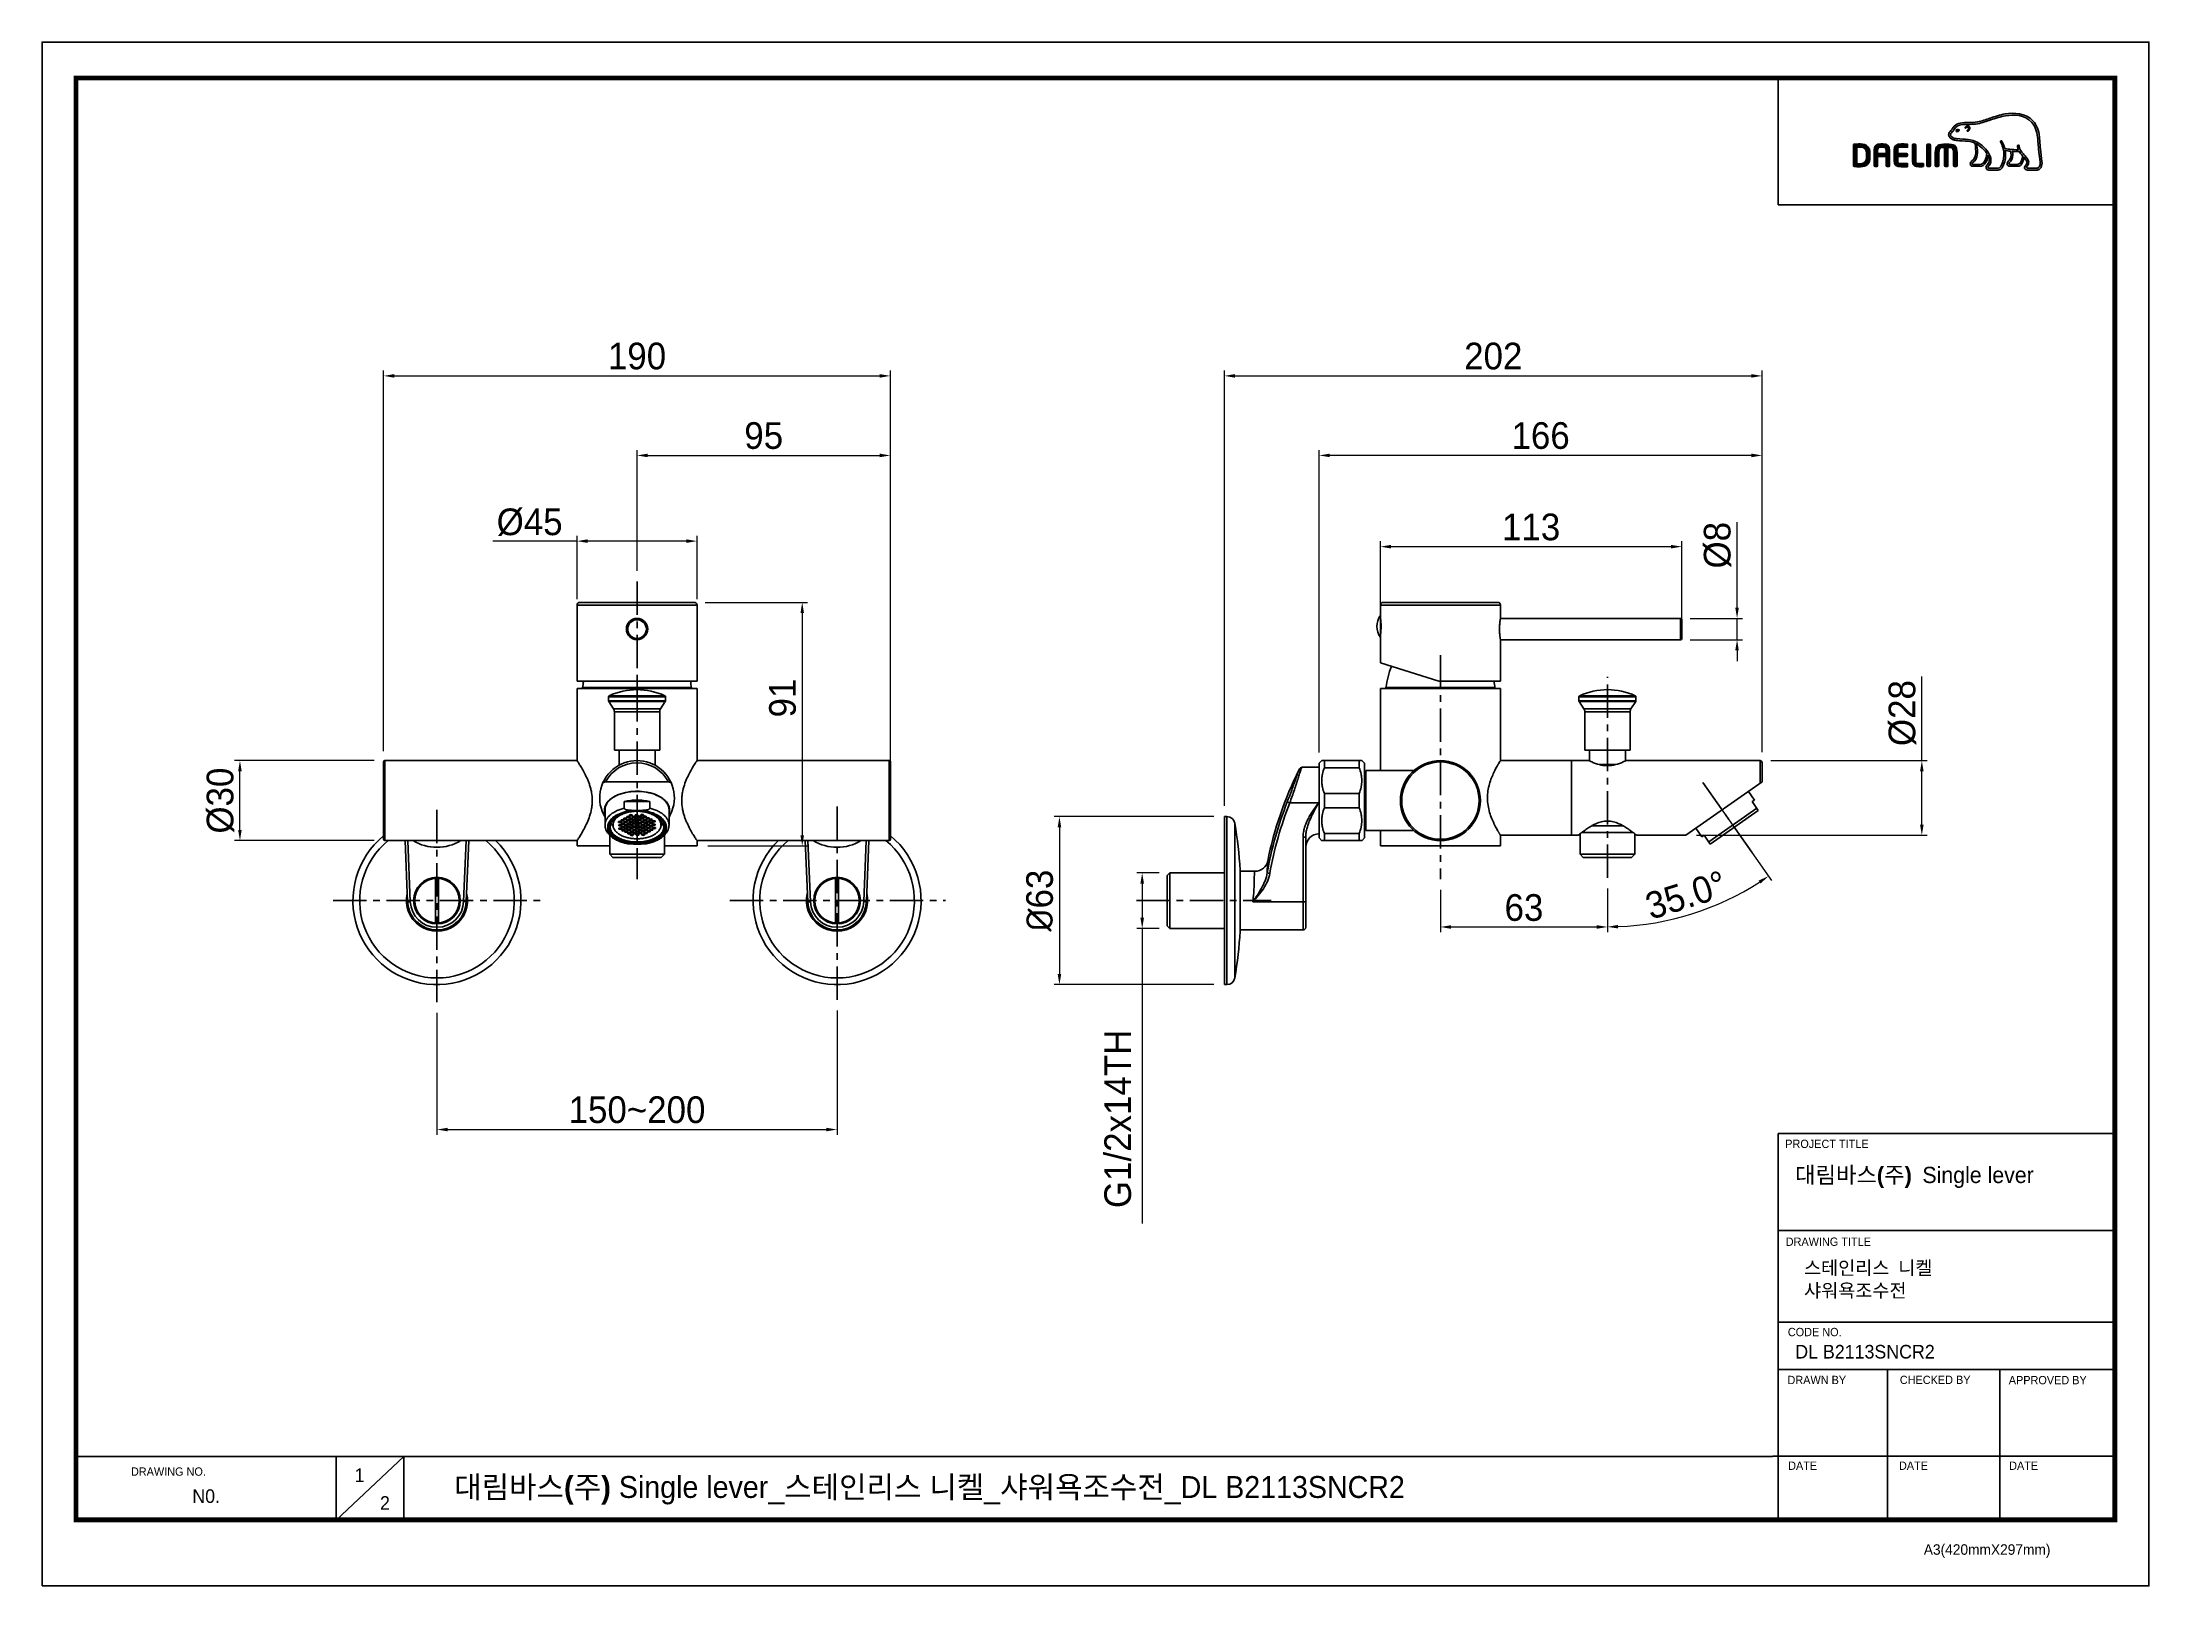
# Model space of a CAD drawing. Extents: x 0 to 790, y 0 to 579.
import ezdxf

# ---------------------------------------------------------------- set-up
doc = ezdxf.new("R2010")
doc.units = 0
doc.header["$LTSCALE"] = 10
doc.header["$MEASUREMENT"] = 0
doc.header["$PDMODE"] = 3
doc.header["$PDSIZE"] = -10
doc.linetypes.add('CENTER', pattern=[2, 1.25, -0.25, 0.25, -0.25])
doc.layers.get('0').update_dxf_attribs({"linetype": 'CONTINUOUS'})
doc.layers.get('DEFPOINTS').update_dxf_attribs({"linetype": 'CONTINUOUS'})
doc.layers.add('DEFAULT_1', color=7, linetype='CENTER')
doc.layers.add('레이어 1', color=7, linetype='CONTINUOUS')
doc.styles.add('Daelim Dimension', font='H2GTRE.TTF')
doc.styles.get("Standard").update_dxf_attribs({"font": 'H2GTRE.TTF'})
doc.styles.add('단선완성형', font='')
doc.styles.get('단선완성형').set_extended_font_data('Gulim')
doc.dimstyles.new('DEFAULT', dxfattribs={"dimscale": 2, "dimtxt": 2, "dimasz": 2, "dimexe": 0, "dimexo": 2, "dimgap": 1, "dimtad": 1, "dimdec": 1, "dimzin": 9, "dimdsep": 46, "dimtxsty": 'Daelim Dimension', "dimcen": 0.5, "dimclrd": 252, "dimclre": 252, "dimclrt": 3, "dimadec": 1, "dimazin": 0, "dimtfac": 1, "dimtdec": 1, "dimtix": 1, "dimtmove": 0, "dimatfit": 3, "dimfxl": 1, "dimtolj": 1, "dimtzin": 1, "dimlwd": 9, "dimlwe": 9, "dimarcsym": 0})

msp = doc.modelspace()

# ---------------------------------------------------------------- texts
at = {"color": 5, "ltscale": 40}
for s, height, p in [('PROJECT TITLE', 3.1171, (653.54, 164.16)), ('DRAWING TITLE', 3.1171, (653.73, 127.47)), ('CODE NO.', 3.117, (654.52, 93.6)), ('DRAWN BY', 3.117, (654.39, 75.63)), ('CHECKED BY', 3.117, (696.51, 75.68)), ('APPROVED BY', 3.1171, (737.35, 75.58)), ('DRAWING NO.', 3.1171, (33.3, 41.29)), ('DATE', 3.117, (654.64, 43.5)), ('DATE', 3.117, (696.18, 43.5)), ('DATE', 3.117, (737.5, 43.5)), ('A3(420mmX297mm)', 3.9341, (705.5, 11.66))]:
    msp.add_text(s, height=height, dxfattribs=at).set_placement(p)
at = {"attachment_point": 1, "style": '단선완성형'}
for s, insert, char_height, width in [('{\\fPretendard Variable SemiBold|b0|i0|c129|p2;\\C7;대림바스(주)\\fGulimChe|b0|i0|c129|p49;\\C256; }Single lever', (657.24, 157.12), 6.11035, 98.2071), ('{\\fGulimChe|b0|i0|c129|p49; 스테인리스 니켈}\\P{\\fGulimChe|b0|i0|c129|p49; 샤워욕조수전 }', (657.3, 121.76), 5.101, 85.8447), ('DL B2113SNCR2', (657.3, 90.34), 5.101, 85.8447), ('1', (117.12, 44.03), 5.1, 7.119), ('N0. ', (56.31, 36.19), 5.101, 32.0004), ('2', (126.69, 33.63), 5.1, 7.119)]:
    msp.add_mtext(s, dxfattribs=dict(at, insert=insert, char_height=char_height, width=width))
at = {"color": 2, "insert": (154.51, 41.16), "char_height": 8.198, "width": 488.8902, "attachment_point": 1, "style": '단선완성형'}
msp.add_mtext('{\\fPretendard Variable SemiBold|b0|i0|c129|p2;대림바스(주)} Single lever_스테인리스 니켈_샤워욕조수전_DL B2113SNCR2', dxfattribs=at)

# ---------------------------------------------------------------- blocks, each defined once
blk = doc.blocks.new('*D0')
at = {"color": 5, "lineweight": 9, "ltscale": 0.5, "transparency": 16777216}
for p, q in [((128.04, 312.9), (128.04, 455.63)), ((132.04, 453.63), (314.04, 453.63)), ((318.04, 298.4), (318.04, 455.63))]:
    blk.add_line(p, q, dxfattribs=at)
at = {"color": 5, "ltscale": 0.5, "transparency": 16777216}
for points in [[(132.04, 454.3), (132.04, 452.97), (128.04, 453.63)], [(314.04, 454.3), (314.04, 452.97), (318.04, 453.63)]]:
    blk.add_solid(points, dxfattribs=at)
at = {"layer": 'DEFPOINTS', "color": 0, "ltscale": 0.5, "transparency": 16777216}
for p in [(318.04, 453.63), (128.04, 308.9), (318.04, 294.4)]:
    blk.add_point(p, dxfattribs=at)
at = {"color": 7, "ltscale": 0.5, "transparency": 16777216, "insert": (223.04, 466.09), "char_height": 10, "attachment_point": 2, "style": 'Daelim Dimension'}
blk.add_mtext('\\A1;190', dxfattribs=at)
blk = doc.blocks.new('*D1')
at = {"color": 5, "lineweight": 9, "ltscale": 0.5, "transparency": 16777216}
for p, q in [((223.04, 380.56), (223.04, 425.81)), ((227.04, 423.81), (314.04, 423.81)), ((318.04, 312.9), (318.04, 425.81))]:
    blk.add_line(p, q, dxfattribs=at)
at = {"color": 5, "ltscale": 0.5, "transparency": 16777216}
for points in [[(227.04, 424.48), (227.04, 423.15), (223.04, 423.81)], [(314.04, 424.48), (314.04, 423.15), (318.04, 423.81)]]:
    blk.add_solid(points, dxfattribs=at)
at = {"layer": 'DEFPOINTS', "color": 0, "ltscale": 0.5, "transparency": 16777216}
for p in [(318.04, 423.81), (223.04, 376.56), (318.04, 308.9)]:
    blk.add_point(p, dxfattribs=at)
at = {"color": 7, "ltscale": 0.5, "transparency": 16777216, "insert": (270.54, 436.27), "char_height": 10, "attachment_point": 2, "style": 'Daelim Dimension'}
blk.add_mtext('\\A1;95', dxfattribs=at)
blk = doc.blocks.new('*D2')
at = {"color": 5, "lineweight": 9, "ltscale": 0.5, "transparency": 16777216}
for p, q in [((200.54, 391.69), (169.03, 391.69)), ((200.54, 369.9), (200.54, 393.69)), ((241.54, 391.69), (204.54, 391.69)), ((245.54, 369.9), (245.54, 393.69))]:
    blk.add_line(p, q, dxfattribs=at)
at = {"color": 5, "ltscale": 0.5, "transparency": 16777216}
for points in [[(204.54, 392.36), (204.54, 391.03), (200.54, 391.69)], [(241.54, 392.36), (241.54, 391.03), (245.54, 391.69)]]:
    blk.add_solid(points, dxfattribs=at)
at = {"layer": 'DEFPOINTS', "color": 0, "ltscale": 0.5, "transparency": 16777216}
for p in [(245.54, 391.69), (200.54, 365.9), (245.54, 365.9)]:
    blk.add_point(p, dxfattribs=at)
at = {"color": 7, "ltscale": 0.5, "transparency": 16777216, "insert": (182.78, 403.92), "char_height": 10, "attachment_point": 2, "style": 'Daelim Dimension'}
blk.add_mtext('\\A1;%%c45', dxfattribs=at)
blk = doc.blocks.new('*D3')
at = {"color": 5, "lineweight": 9, "ltscale": 0.5, "transparency": 16777216}
for p, q in [((124.54, 309.4), (72.16, 309.4)), ((74.16, 283.4), (74.16, 305.4)), ((124.54, 279.4), (72.16, 279.4))]:
    blk.add_line(p, q, dxfattribs=at)
at = {"color": 5, "ltscale": 0.5, "transparency": 16777216}
for points in [[(73.49, 305.4), (74.82, 305.4), (74.16, 309.4)], [(73.49, 283.4), (74.82, 283.4), (74.16, 279.4)]]:
    blk.add_solid(points, dxfattribs=at)
at = {"layer": 'DEFPOINTS', "color": 0, "ltscale": 0.5, "transparency": 16777216}
for p in [(74.16, 309.4), (128.54, 309.4), (128.54, 279.4)]:
    blk.add_point(p, dxfattribs=at)
at = {"color": 7, "ltscale": 0.5, "transparency": 16777216, "insert": (61.7, 294.4), "char_height": 10, "attachment_point": 2, "rotation": 90, "style": 'Daelim Dimension'}
blk.add_mtext('\\A1;%%c30', dxfattribs=at)
blk = doc.blocks.new('*D4')
at = {"color": 5, "lineweight": 9, "ltscale": 0.5, "transparency": 16777216}
for p, q in [((148.04, 214.89), (148.04, 169.08)), ((298.04, 215.68), (298.04, 169.08)), ((152.04, 171.08), (294.04, 171.08))]:
    blk.add_line(p, q, dxfattribs=at)
at = {"color": 5, "ltscale": 0.5, "transparency": 16777216}
for points in [[(152.04, 171.74), (152.04, 170.41), (148.04, 171.08)], [(294.04, 171.74), (294.04, 170.41), (298.04, 171.08)]]:
    blk.add_solid(points, dxfattribs=at)
at = {"layer": 'DEFPOINTS', "color": 0, "ltscale": 0.5, "transparency": 16777216}
for p in [(148.04, 218.89), (298.04, 219.68), (298.04, 171.08)]:
    blk.add_point(p, dxfattribs=at)
at = {"color": 7, "ltscale": 0.5, "transparency": 16777216, "insert": (223.04, 183.52), "char_height": 10, "attachment_point": 2, "style": 'Daelim Dimension'}
blk.add_mtext('\\A1;150~200', dxfattribs=at)
blk = doc.blocks.new('*D5')
at = {"color": 5, "lineweight": 9, "ltscale": 0.5, "transparency": 16777216}
for p, q in [((439.27, 288.4), (379.43, 288.4)), ((381.43, 284.4), (381.43, 229.4)), ((439.27, 225.4), (379.43, 225.4))]:
    blk.add_line(p, q, dxfattribs=at)
at = {"color": 5, "ltscale": 0.5, "transparency": 16777216}
for points in [[(380.76, 284.4), (382.09, 284.4), (381.43, 288.4)], [(380.76, 229.4), (382.09, 229.4), (381.43, 225.4)]]:
    blk.add_solid(points, dxfattribs=at)
at = {"layer": 'DEFPOINTS', "color": 0, "ltscale": 0.5, "transparency": 16777216}
for p in [(443.27, 288.4), (381.43, 225.4), (443.27, 225.4)]:
    blk.add_point(p, dxfattribs=at)
at = {"color": 7, "ltscale": 0.5, "transparency": 16777216, "insert": (368.97, 256.9), "char_height": 10, "attachment_point": 2, "rotation": 90, "style": 'Daelim Dimension'}
blk.add_mtext('\\A1;{\\fISOCPEUR|b0|i0|c0|p34;%%C}63', dxfattribs=at)
blk = doc.blocks.new('*D6')
at = {"color": 5, "lineweight": 9, "ltscale": 0.5, "transparency": 16777216}
for p, q in [((418.77, 267.3), (410.45, 267.3)), ((412.45, 263.3), (412.45, 250.5)), ((418.77, 246.5), (410.45, 246.5)), ((412.45, 246.5), (412.45, 135.81))]:
    blk.add_line(p, q, dxfattribs=at)
at = {"color": 5, "ltscale": 0.5, "transparency": 16777216}
for points in [[(411.78, 263.3), (413.12, 263.3), (412.45, 267.3)], [(411.78, 250.5), (413.12, 250.5), (412.45, 246.5)]]:
    blk.add_solid(points, dxfattribs=at)
at = {"layer": 'DEFPOINTS', "color": 0, "ltscale": 0.5, "transparency": 16777216}
for p in [(422.77, 267.3), (412.45, 246.5), (422.77, 246.5)]:
    blk.add_point(p, dxfattribs=at)
at = {"color": 7, "ltscale": 0.5, "transparency": 16777216, "insert": (398.26, 175.08), "char_height": 10, "attachment_point": 2, "rotation": 90, "style": 'Daelim Dimension'}
blk.add_mtext('\\A1;G1/2x14TH', dxfattribs=at)
blk = doc.blocks.new('*D7')
at = {"color": 5, "lineweight": 9, "ltscale": 0.5, "transparency": 16777216}
for p, q in [((478.77, 312.4), (478.77, 425.81)), ((640.89, 423.81), (482.77, 423.81)), ((644.89, 312.6), (644.89, 425.81))]:
    blk.add_line(p, q, dxfattribs=at)
at = {"color": 5, "ltscale": 0.5, "transparency": 16777216}
for points in [[(482.77, 424.48), (482.77, 423.15), (478.77, 423.81)], [(640.89, 424.48), (640.89, 423.15), (644.89, 423.81)]]:
    blk.add_solid(points, dxfattribs=at)
at = {"layer": 'DEFPOINTS', "color": 0, "ltscale": 0.5, "transparency": 16777216}
for p in [(478.77, 423.81), (478.77, 308.4), (644.89, 308.6)]:
    blk.add_point(p, dxfattribs=at)
at = {"color": 7, "ltscale": 0.5, "transparency": 16777216, "insert": (561.83, 436.27), "char_height": 10, "attachment_point": 2, "style": 'Daelim Dimension'}
blk.add_mtext('\\A1;166', dxfattribs=at)
blk = doc.blocks.new('*D8')
at = {"color": 5, "lineweight": 9, "ltscale": 0.5, "transparency": 16777216}
for p, q in [((443.27, 292.4), (443.27, 455.63)), ((447.27, 453.63), (640.89, 453.63)), ((644.89, 312.6), (644.89, 455.63))]:
    blk.add_line(p, q, dxfattribs=at)
at = {"color": 5, "ltscale": 0.5, "transparency": 16777216}
for points in [[(447.27, 454.3), (447.27, 452.97), (443.27, 453.63)], [(640.89, 454.3), (640.89, 452.97), (644.89, 453.63)]]:
    blk.add_solid(points, dxfattribs=at)
at = {"layer": 'DEFPOINTS', "color": 0, "ltscale": 0.5, "transparency": 16777216}
for p in [(644.89, 453.63), (644.89, 308.6), (443.27, 288.4)]:
    blk.add_point(p, dxfattribs=at)
at = {"color": 7, "ltscale": 0.5, "transparency": 16777216, "insert": (544.08, 466.08), "char_height": 10, "attachment_point": 2, "style": 'Daelim Dimension'}
blk.add_mtext('\\A1;202', dxfattribs=at)
blk = doc.blocks.new('*D9')
at = {"color": 5, "lineweight": 9, "ltscale": 0.5, "transparency": 16777216}
for p, q in [((248.54, 368.7), (286.98, 368.7)), ((284.98, 364.7), (284.98, 281.4)), ((249.54, 277.4), (286.98, 277.4))]:
    blk.add_line(p, q, dxfattribs=at)
at = {"color": 5, "ltscale": 0.5, "transparency": 16777216}
for points in [[(284.32, 364.7), (285.65, 364.7), (284.98, 368.7)], [(284.32, 281.4), (285.65, 281.4), (284.98, 277.4)]]:
    blk.add_solid(points, dxfattribs=at)
at = {"layer": 'DEFPOINTS', "color": 0, "ltscale": 0.5, "transparency": 16777216}
for p in [(244.54, 368.7), (245.54, 277.4), (284.98, 277.4)]:
    blk.add_point(p, dxfattribs=at)
at = {"color": 7, "ltscale": 0.5, "transparency": 16777216, "insert": (272.56, 332.85), "char_height": 10, "attachment_point": 2, "rotation": 90, "style": 'Daelim Dimension'}
blk.add_mtext('\\A1;91', dxfattribs=at)
blk = doc.blocks.new('*D10')
at = {"color": 5, "lineweight": 9, "ltscale": 0.5, "transparency": 16777216}
for p, q in [((704.76, 309.4), (704.76, 340.99)), ((648.09, 309.4), (706.76, 309.4)), ((704.76, 285.4), (704.76, 305.4)), ((620.32, 281.4), (706.76, 281.4))]:
    blk.add_line(p, q, dxfattribs=at)
at = {"color": 5, "ltscale": 0.5, "transparency": 16777216}
for points in [[(704.09, 305.4), (705.43, 305.4), (704.76, 309.4)], [(704.09, 285.4), (705.43, 285.4), (704.76, 281.4)]]:
    blk.add_solid(points, dxfattribs=at)
at = {"layer": 'DEFPOINTS', "color": 0, "ltscale": 0.5, "transparency": 16777216}
for p in [(644.09, 309.4), (616.32, 281.4), (704.76, 281.4)]:
    blk.add_point(p, dxfattribs=at)
at = {"color": 7, "ltscale": 0.5, "transparency": 16777216, "insert": (692.3, 327.22), "char_height": 10, "attachment_point": 2, "rotation": 90, "style": 'Daelim Dimension'}
blk.add_mtext('\\A1;%%c28', dxfattribs=at)
blk = doc.blocks.new('*D11')
at = {"color": 5, "lineweight": 9, "ltscale": 0.5, "transparency": 16777216}
for p, q in [((624.96, 297.95), (648.41, 264.46)), ((586.89, 261.45), (586.89, 245.06))]:
    blk.add_line(p, q, dxfattribs=at)
blk.add_arc((586.89, 352.33), 105.26, 272.17738, 302.82262, dxfattribs=at)
at = {"color": 5, "ltscale": 0.5, "transparency": 16777216}
for points in [[(643.57, 264.42), (644.31, 263.31), (647.26, 266.1)], [(590.9, 246.47), (590.87, 247.81), (586.89, 247.06)]]:
    blk.add_solid(points, dxfattribs=at)
at = {"layer": 'DEFPOINTS', "color": 0, "ltscale": 0.5, "transparency": 16777216}
for p in [(586.89, 341.85), (622.06, 302.09), (622.67, 301.23), (586.89, 265.45), (608.17, 249.24)]:
    blk.add_point(p, dxfattribs=at)
at = {"color": 7, "ltscale": 0.5, "transparency": 16777216, "insert": (614.79, 263.82), "char_height": 10, "attachment_point": 2, "rotation": 17.5, "style": 'Daelim Dimension'}
blk.add_mtext('\\A1;35.0°', dxfattribs=at)
blk = doc.blocks.new('*D12')
at = {"color": 5, "lineweight": 9, "ltscale": 0.5, "transparency": 16777216}
for p, q in [((501.77, 357.45), (501.77, 391.61)), ((505.77, 389.61), (610.77, 389.61)), ((614.77, 362.7), (614.77, 391.61))]:
    blk.add_line(p, q, dxfattribs=at)
at = {"color": 5, "ltscale": 0.5, "transparency": 16777216}
for points in [[(505.77, 390.27), (505.77, 388.94), (501.77, 389.61)], [(610.77, 390.27), (610.77, 388.94), (614.77, 389.61)]]:
    blk.add_solid(points, dxfattribs=at)
at = {"layer": 'DEFPOINTS', "color": 0, "ltscale": 0.5, "transparency": 16777216}
for p in [(614.77, 389.61), (614.77, 358.7), (501.77, 353.45)]:
    blk.add_point(p, dxfattribs=at)
at = {"color": 7, "ltscale": 0.5, "transparency": 16777216, "insert": (558.27, 402.01), "char_height": 10, "attachment_point": 2, "style": 'Daelim Dimension'}
blk.add_mtext('\\A1;113', dxfattribs=at)
blk = doc.blocks.new('*D13')
at = {"color": 5, "lineweight": 9, "ltscale": 0.5, "transparency": 16777216}
for p, q in [((635.48, 366.7), (635.48, 398.82)), ((617.92, 362.7), (637.48, 362.7)), ((635.48, 354.7), (635.48, 362.7)), ((617.92, 354.7), (637.48, 354.7)), ((635.48, 350.7), (635.48, 346.7))]:
    blk.add_line(p, q, dxfattribs=at)
at = {"color": 5, "ltscale": 0.5, "transparency": 16777216}
for points in [[(634.81, 366.7), (636.14, 366.7), (635.48, 362.7)], [(634.81, 350.7), (636.14, 350.7), (635.48, 354.7)]]:
    blk.add_solid(points, dxfattribs=at)
at = {"layer": 'DEFPOINTS', "color": 0, "ltscale": 0.5, "transparency": 16777216}
for p in [(613.92, 362.7), (613.92, 354.7), (635.48, 354.7)]:
    blk.add_point(p, dxfattribs=at)
at = {"color": 7, "ltscale": 0.5, "transparency": 16777216, "insert": (623.02, 381.43), "char_height": 10, "attachment_point": 1, "rotation": 90, "style": 'Daelim Dimension'}
blk.add_mtext('\\A1;%%c8', dxfattribs=at)
blk = doc.blocks.new('*D14')
at = {"color": 5, "lineweight": 9, "ltscale": 0.5, "transparency": 16777216}
for p, q in [((524.27, 260.9), (524.27, 245.02)), ((586.89, 256.06), (586.89, 245.02)), ((528.27, 247.02), (582.89, 247.02))]:
    blk.add_line(p, q, dxfattribs=at)
at = {"color": 5, "ltscale": 0.5, "transparency": 16777216}
for points in [[(528.27, 247.69), (528.27, 246.35), (524.27, 247.02)], [(582.89, 247.69), (582.89, 246.35), (586.89, 247.02)]]:
    blk.add_solid(points, dxfattribs=at)
at = {"layer": 'DEFPOINTS', "color": 0, "ltscale": 0.5, "transparency": 16777216}
for p in [(524.27, 264.9), (586.89, 260.06), (586.89, 247.02)]:
    blk.add_point(p, dxfattribs=at)
at = {"color": 7, "ltscale": 0.5, "transparency": 16777216, "insert": (555.58, 254.25), "char_height": 10, "attachment_point": 5, "style": 'Daelim Dimension'}
blk.add_mtext('\\A1;63', dxfattribs=at)

# ---------------------------------------------------------------- dimensions: what is measured, and where the dimension line sits
at = {"ltscale": 0.5}
for base, p1, p2, picture, middle in [((318.04, 453.63), (128.04, 308.9), (318.04, 294.4), '*D0', (223.04, 453.63)), ((644.89, 453.63), (443.27, 288.4), (644.89, 308.6), '*D8', (544.08, 453.63)), ((318.04, 423.81), (223.04, 376.56), (318.04, 308.9), '*D1', (270.54, 423.81)), ((614.77, 389.61), (501.77, 353.45), (614.77, 358.7), '*D12', (558.27, 389.61))]:
    dim = msp.add_linear_dim(base=base, p1=p1, p2=p2, dimstyle='DEFAULT', override={"dimtxt": 5, "dimexe": 1, "dimdec": 0, "dimclrd": 5, "dimclre": 5, "dimclrt": 7}, dxfattribs=at)
    dim.commit()
    dim.dimension.update_dxf_attribs({"geometry": picture, "text_midpoint": middle, "dimtype": 160})
for base, p1, p2, angle, picture, middle in [((478.77, 423.81), (644.89, 308.6), (478.77, 308.4), 180, '*D7', (561.83, 423.81)), ((284.98, 277.4), (244.54, 368.7), (245.54, 277.4), 270, '*D9', (284.98, 332.85))]:
    dim = msp.add_linear_dim(base=base, p1=p1, p2=p2, angle=angle, dimstyle='DEFAULT', override={"dimtxt": 5, "dimexe": 1, "dimdec": 0, "dimclrd": 5, "dimclre": 5, "dimclrt": 7}, dxfattribs=at)
    dim.commit()
    dim.dimension.update_dxf_attribs({"geometry": picture, "text_midpoint": middle, "dimtype": 160})
for base, p1, p2, text, picture, middle in [((245.54, 391.69), (200.54, 365.9), (245.54, 365.9), '%%c<>', '*D2', (182.78, 391.69)), ((298.04, 171.08), (148.04, 218.89), (298.04, 219.68), '<>~200', '*D4', (223.04, 171.08))]:
    dim = msp.add_linear_dim(base=base, p1=p1, p2=p2, text=text, dimstyle='DEFAULT', override={"dimtxt": 5, "dimexe": 1, "dimdec": 0, "dimclrd": 5, "dimclre": 5, "dimclrt": 7}, dxfattribs=at)
    dim.commit()
    dim.dimension.update_dxf_attribs({"geometry": picture, "text_midpoint": middle, "dimtype": 160})
for base, p1, p2, angle, text, picture, middle in [((635.48, 354.7), (613.92, 362.7), (613.92, 354.7), 270, '%%c<>', '*D13', (635.48, 389.12)), ((704.76, 281.4), (644.09, 309.4), (616.32, 281.4), 270, '%%c<>', '*D10', (704.76, 327.22)), ((74.16, 309.4), (128.54, 279.4), (128.54, 309.4), 90, '%%c<>', '*D3', (74.16, 294.4)), ((381.43, 225.4), (443.27, 288.4), (443.27, 225.4), 270, '{\\fISOCPEUR|b0|i0|c0|p34;%%C}<>', '*D5', (381.43, 256.9)), ((412.45, 246.5), (422.77, 267.3), (422.77, 246.5), 270, 'G1/2x14TH', '*D6', (412.45, 175.08))]:
    dim = msp.add_linear_dim(base=base, p1=p1, p2=p2, angle=angle, text=text, dimstyle='DEFAULT', override={"dimtxt": 5, "dimexe": 1, "dimdec": 0, "dimclrd": 5, "dimclre": 5, "dimclrt": 7}, dxfattribs=at)
    dim.commit()
    dim.dimension.update_dxf_attribs({"geometry": picture, "text_midpoint": middle, "dimtype": 160})
dim = msp.add_angular_dim_2l(base=(608.172, 249.238), line1=((586.8861, 341.8547), (586.8861, 265.4528)), line2=((622.0631, 302.088), (622.6669, 301.2257)), dimstyle='DEFAULT', override={"dimtxt": 5, "dimexe": 1, "dimdec": 0, "dimclrd": 5, "dimclre": 5, "dimclrt": 7}, dxfattribs=at)
dim.commit()
dim.dimension.update_dxf_attribs({"geometry": '*D11', "text_midpoint": (616.3653, 258.83)})
dim = msp.add_linear_dim(base=(586.89, 247.02), p1=(524.27, 264.9), p2=(586.89, 260.06), dimstyle='DEFAULT', override={"dimtxt": 5, "dimexe": 1, "dimdec": 0, "dimclrd": 5, "dimclre": 5, "dimclrt": 7}, dxfattribs=at)
dim.commit()
dim.dimension.update_dxf_attribs({"geometry": '*D14', "text_midpoint": (555.58, 254.25)})

# ---------------------------------------------------------------- hatches: boundary and pattern name
at = {"layer": '레이어 1'}
h = msp.add_hatch(color=5, dxfattribs=at)
h.dxf.hatch_style = 1
edge = h.paths.add_edge_path(flags=16)
edge.add_spline(control_points=[(748.67, 531.89), (748.33, 531.51), (747.9, 531.5), (747.88, 531.5), (747.88, 531.5), (744.41, 531.5), (744.41, 531.5), (744.29, 531.5), (744.19, 531.53), (744.13, 531.6), (744.07, 531.65), (744.05, 531.73), (744.05, 531.82), (744.05, 532.02), (744.19, 532.2), (744.34, 532.39), (744.48, 532.57), (744.62, 532.74), (744.69, 532.95), (744.88, 533.46), (744.86, 534), (744.64, 534.48), (744.23, 535.35), (743.62, 536.03), (743.03, 536.69), (743.03, 536.69), (742.83, 536.91), (742.83, 536.91), (742.07, 537.77), (741.28, 538.65), (741.22, 539.84), (741.2, 540.08), (741.09, 540.22), (740.94, 540.21), (740.94, 540.21), (740.72, 540.11), (740.71, 540.11), (740.65, 540.04), (740.62, 539.94), (740.62, 539.83), (740.62, 539.83), (740.62, 539.79), (740.62, 539.79), (740.65, 539.35), (740.75, 538.93), (740.93, 538.49), (740.93, 538.49), (740.95, 538.45), (740.95, 538.45), (740.95, 538.45), (740.9, 538.44), (740.9, 538.44), (738.68, 538.36), (736.5, 538.78), (735.86, 538.93), (735.46, 540.52), (734.82, 541.57), (734.8, 541.62), (734.75, 541.7), (734.67, 541.77), (734.59, 541.79), (734.59, 541.79), (734.4, 541.76), (734.38, 541.76), (734.36, 541.73), (734.33, 541.69), (734.26, 541.59), (734.26, 541.59), (734.25, 541.51), (734.25, 541.51), (734.25, 541.51), (734.31, 541.3), (734.31, 541.3), (734.36, 541.22), (735.5, 539.22), (735.5, 536.57), (735.5, 534.94), (735.07, 533.4), (734.22, 531.99), (734.02, 531.65), (733.75, 531.5), (733.36, 531.5), (733.36, 531.5), (729.94, 531.5), (729.94, 531.5), (729.83, 531.5), (729.59, 531.58), (729.59, 531.83), (729.59, 531.96), (729.72, 532.19), (729.93, 532.42), (731.35, 534.01), (730.53, 536.48), (729.17, 538.11), (727.85, 539.68), (725.7, 541.66), (722.94, 542.16), (721.96, 542.33), (720.35, 542.42), (719.05, 542.5), (719.05, 542.5), (717.74, 542.58), (717.74, 542.58), (717.06, 542.63), (715.95, 543.04), (715.61, 543.68), (715.47, 543.95), (715.48, 544.22), (715.66, 544.53), (715.78, 544.72), (715.93, 544.88), (716.13, 545.07), (716.34, 545.29), (716.56, 545.52), (716.74, 545.82), (716.74, 545.82), (716.79, 545.91), (716.79, 545.91), (717.45, 547.17), (718.8, 547.84), (720.83, 547.89), (720.83, 547.89), (721.97, 547.9), (721.97, 547.9), (723.22, 547.91), (724.64, 547.92), (725.8, 548.17), (727.44, 548.52), (729.09, 549.08), (730.54, 549.58), (730.54, 549.58), (730.58, 549.59), (730.58, 549.59), (732.38, 550.21), (734.23, 550.84), (736.13, 551.15), (739.17, 551.65), (743.34, 551.63), (745.96, 548.69), (747.17, 547.33), (747.92, 545.45), (748.18, 543.12), (748.18, 543.12), (748.17, 543.12), (748.16, 543.13), (748.18, 543.08), (748.2, 542.82), (748.31, 541.34), (748.34, 540.62), (748.37, 539.88), (748.56, 538.51), (748.56, 538.51), (749.09, 533.93), (749.09, 533.93), (749.09, 533.93), (749.12, 533.37), (749.12, 533.37), (749.12, 532.71), (748.97, 532.21), (748.67, 531.89)], knot_values=[0, 0, 0, 0, 1, 1, 1, 2, 2, 2, 3, 3, 3, 4, 4, 4, 5, 5, 5, 6, 6, 6, 7, 7, 7, 8, 8, 8, 9, 9, 9, 10, 10, 10, 11, 11, 11, 12, 12, 12, 13, 13, 13, 14, 14, 14, 15, 15, 15, 16, 16, 16, 17, 17, 17, 18, 18, 18, 19, 19, 19, 20, 20, 20, 21, 21, 21, 22, 22, 22, 23, 23, 23, 24, 24, 24, 25, 25, 25, 26, 26, 26, 27, 27, 27, 28, 28, 28, 29, 29, 29, 30, 30, 30, 31, 31, 31, 32, 32, 32, 33, 33, 33, 34, 34, 34, 35, 35, 35, 36, 36, 36, 37, 37, 37, 38, 38, 38, 39, 39, 39, 40, 40, 40, 41, 41, 41, 42, 42, 42, 43, 43, 43, 44, 44, 44, 45, 45, 45, 46, 46, 46, 47, 47, 47, 48, 48, 48, 49, 49, 49, 50, 50, 50, 51, 51, 51, 52, 52, 52, 53, 53, 53, 53], degree=3, periodic=0)
edge = h.paths.add_edge_path(flags=16)
edge.add_spline(control_points=[(740.67, 532.88), (740.67, 532.88), (737.84, 532.88), (737.84, 532.88), (737.63, 532.88), (737.47, 533.04), (737.47, 533.26), (737.47, 533.41), (737.6, 533.59), (737.72, 533.72), (738.29, 534.27), (738.88, 535.03), (738.88, 536.47), (738.88, 536.47), (738.84, 537.12), (738.84, 537.13), (738.84, 537.13), (738.74, 537.76), (738.74, 537.76), (738.74, 537.76), (738.73, 537.8), (738.73, 537.8), (738.73, 537.8), (738.77, 537.8), (738.77, 537.8), (739.3, 537.76), (740.33, 537.7), (741.31, 537.75), (741.55, 537.35), (741.95, 536.85), (742.54, 536.17), (742.51, 535.83), (742.23, 532.88), (740.67, 532.88)], knot_values=[0, 0, 0, 0, 1, 1, 1, 2, 2, 2, 3, 3, 3, 4, 4, 4, 5, 5, 5, 6, 6, 6, 7, 7, 7, 8, 8, 8, 9, 9, 9, 10, 10, 10, 11, 11, 11, 11], degree=3, periodic=0)
edge = h.paths.add_edge_path(flags=16)
edge.add_spline(control_points=[(726.49, 532.88), (726.49, 532.88), (724.01, 532.88), (724.01, 532.88), (723.82, 532.88), (723.62, 533.03), (723.62, 533.26), (723.62, 533.39), (723.74, 533.56), (723.95, 533.73), (724.58, 534.23), (725.53, 534.99), (725.63, 537.08), (725.63, 537.08), (725.65, 537.65), (725.65, 537.65), (725.65, 538.54), (725.44, 539.61), (725.25, 540.57), (725.25, 540.57), (725.22, 540.67), (725.22, 540.67), (725.22, 540.67), (725.3, 540.6), (725.3, 540.6), (725.67, 540.38), (727.69, 539), (729.13, 536.97), (729.01, 536.01), (728.47, 532.88), (726.49, 532.88)], knot_values=[0, 0, 0, 0, 1, 1, 1, 2, 2, 2, 3, 3, 3, 4, 4, 4, 5, 5, 5, 6, 6, 6, 7, 7, 7, 8, 8, 8, 9, 9, 9, 10, 10, 10, 10], degree=3, periodic=0)
edge = h.paths.add_edge_path()
edge.add_spline(control_points=[(749.79, 534), (749.79, 534), (749.26, 538.61), (749.26, 538.61), (749.06, 539.98), (749.04, 540.72), (749.01, 541.37), (749.01, 541.37), (748.88, 543.19), (748.88, 543.19), (748.6, 545.67), (747.8, 547.68), (746.49, 549.15), (743.65, 552.34), (739.23, 552.37), (736.01, 551.84), (734.04, 551.52), (732.16, 550.87), (730.34, 550.25), (730.34, 550.25), (730.28, 550.23), (730.28, 550.23), (728.86, 549.74), (727.24, 549.19), (725.65, 548.85), (724.57, 548.62), (723.2, 548.61), (722, 548.6), (722, 548.6), (720.8, 548.59), (720.8, 548.59), (718.51, 548.53), (716.95, 547.74), (716.16, 546.23), (716.16, 546.23), (716.13, 546.16), (716.13, 546.16), (716, 545.94), (715.8, 545.74), (715.63, 545.57), (715.44, 545.38), (715.22, 545.16), (715.06, 544.88), (714.89, 544.6), (714.81, 544.32), (714.81, 544.04), (714.81, 543.81), (714.87, 543.58), (714.99, 543.36), (715.47, 542.44), (716.86, 541.94), (717.69, 541.88), (717.69, 541.88), (718.91, 541.8), (718.94, 541.8), (720.16, 541.73), (721.84, 541.64), (722.81, 541.46), (723.38, 541.36), (724.03, 541.16), (724.63, 540.88), (724.67, 540.72), (724.98, 539.34), (724.98, 537.65), (724.98, 537.65), (724.97, 537.11), (724.97, 537.11), (724.88, 535.32), (724.1, 534.7), (723.53, 534.24), (723.47, 534.19), (722.96, 533.77), (722.92, 533.26), (722.9, 532.98), (722.98, 532.71), (723.16, 532.53), (723.34, 532.32), (723.63, 532.22), (724.01, 532.22), (724.01, 532.22), (726.49, 532.22), (726.49, 532.22), (728.35, 532.22), (729.26, 534.22), (729.54, 536.09), (729.54, 536.09), (729.55, 536.35), (729.55, 536.35), (729.55, 536.35), (729.63, 536.22), (729.63, 536.22), (729.86, 535.69), (730.01, 535.06), (730.01, 534.58), (730.01, 533.91), (729.8, 533.33), (729.41, 532.89), (729.31, 532.79), (728.81, 532.28), (728.81, 531.76), (728.81, 531.76), (728.82, 531.68), (728.82, 531.68), (728.89, 531.07), (729.38, 530.8), (729.83, 530.8), (729.83, 530.8), (733.36, 530.8), (733.36, 530.8), (733.99, 530.8), (734.5, 531.09), (734.83, 531.63), (735.72, 533.12), (736.18, 534.73), (736.18, 536.43), (736.18, 536.96), (736.13, 537.53), (736.03, 538.12), (736.03, 538.12), (736.02, 538.16), (736.02, 538.16), (736.02, 538.16), (736.07, 538.15), (736.07, 538.15), (736.49, 538.07), (737.17, 537.95), (738.02, 537.86), (738.02, 537.86), (738.04, 537.86), (738.04, 537.86), (738.04, 537.86), (738.15, 537.21), (738.15, 537.21), (738.15, 537.21), (738.18, 537.06), (738.18, 537.06), (738.18, 537.06), (738.21, 536.49), (738.21, 536.49), (738.21, 535.11), (737.59, 534.52), (737.26, 534.2), (737.25, 534.19), (736.78, 533.72), (736.73, 533.3), (736.73, 533.3), (736.72, 533.17), (736.72, 533.17), (736.72, 533.04), (736.75, 532.78), (736.98, 532.54), (737.19, 532.32), (737.5, 532.22), (737.92, 532.22), (737.92, 532.22), (740.67, 532.22), (740.67, 532.22), (742.33, 532.22), (742.84, 534.34), (743.04, 535.53), (743.04, 535.53), (743.05, 535.65), (743.05, 535.65), (743.05, 535.65), (743.11, 535.56), (743.11, 535.56), (743.5, 535.07), (743.84, 534.52), (744, 534.18), (744.08, 534.01), (744.13, 533.81), (744.13, 533.61), (744.13, 533.61), (744.07, 533.22), (744.07, 533.22), (744, 533), (743.86, 532.8), (743.71, 532.61), (743.5, 532.33), (743.28, 532.05), (743.28, 531.7), (743.28, 531.7), (743.3, 531.51), (743.3, 531.51), (743.4, 531.05), (743.77, 530.8), (744.35, 530.8), (744.35, 530.8), (747.88, 530.8), (747.88, 530.8), (747.95, 530.8), (748.64, 530.82), (749.18, 531.4), (749.61, 531.87), (749.82, 532.51), (749.82, 533.36), (749.82, 533.36), (749.79, 534), (749.79, 534)], knot_values=[0, 0, 0, 0, 1, 1, 1, 2, 2, 2, 3, 3, 3, 4, 4, 4, 5, 5, 5, 6, 6, 6, 7, 7, 7, 8, 8, 8, 9, 9, 9, 10, 10, 10, 11, 11, 11, 12, 12, 12, 13, 13, 13, 14, 14, 14, 15, 15, 15, 16, 16, 16, 17, 17, 17, 18, 18, 18, 19, 19, 19, 20, 20, 20, 21, 21, 21, 22, 22, 22, 23, 23, 23, 24, 24, 24, 25, 25, 25, 26, 26, 26, 27, 27, 27, 28, 28, 28, 29, 29, 29, 30, 30, 30, 31, 31, 31, 32, 32, 32, 33, 33, 33, 34, 34, 34, 35, 35, 35, 36, 36, 36, 37, 37, 37, 38, 38, 38, 39, 39, 39, 40, 40, 40, 41, 41, 41, 42, 42, 42, 43, 43, 43, 44, 44, 44, 45, 45, 45, 46, 46, 46, 47, 47, 47, 48, 48, 48, 49, 49, 49, 50, 50, 50, 51, 51, 51, 52, 52, 52, 53, 53, 53, 54, 54, 54, 55, 55, 55, 56, 56, 56, 57, 57, 57, 58, 58, 58, 59, 59, 59, 60, 60, 60, 61, 61, 61, 62, 62, 62, 63, 63, 63, 64, 64, 64, 65, 65, 65, 66, 66, 66, 66], degree=3, periodic=0)
edge = h.paths.add_edge_path(flags=0)
edge.add_spline(control_points=[(717.63, 545.9), (717.63, 545.9), (718.15, 546.14), (718.78, 545.89), (718.78, 545.89), (718.86, 545.86), (718.76, 545.71), (718.45, 545.3), (718.14, 545.21), (718.14, 545.21), (718.14, 545.21), (717.92, 545.13), (717.8, 545.28), (717.55, 545.57), (717.54, 545.74), (717.54, 545.74), (717.54, 545.74), (717.51, 545.87), (717.63, 545.9)], knot_values=[0, 0, 0, 0, 1, 1, 1, 2, 2, 2, 3, 3, 3, 4, 4, 4, 5, 5, 5, 6, 6, 6, 6], degree=3, periodic=0)
edge = h.paths.add_edge_path(flags=0)
edge.add_spline(control_points=[(721.02, 546.85), (720.94, 546.76), (720.94, 546.62), (721.02, 546.55), (721.1, 546.48), (721.24, 546.5), (721.31, 546.58), (721.35, 546.62), (721.78, 547.12), (722.14, 546.87), (722.27, 546.77), (722.33, 546.64), (722.31, 546.46), (722.28, 546.18), (722.03, 545.86), (721.86, 545.76), (721.77, 545.7), (721.7, 545.57), (721.75, 545.47), (721.79, 545.37), (721.92, 545.34), (722.02, 545.39), (722.33, 545.54), (722.71, 546.02), (722.76, 546.48), (722.8, 546.79), (722.66, 547.05), (722.41, 547.22), (721.86, 547.61), (721.25, 547.09), (721.02, 546.85)], knot_values=[0, 0, 0, 0, 1, 1, 1, 2, 2, 2, 3, 3, 3, 4, 4, 4, 5, 5, 5, 6, 6, 6, 7, 7, 7, 8, 8, 8, 9, 9, 9, 10, 10, 10, 10], degree=3, periodic=0)
edge = h.paths.add_edge_path(flags=0)
edge.add_spline(control_points=[(720.95, 546.47), (720.95, 546.47), (720.95, 546.47), (720.95, 546.47), (720.95, 546.47), (720.95, 546.47), (720.95, 546.47)], knot_values=[0, 0, 0, 0, 1, 1, 1, 2, 2, 2, 2], degree=3, periodic=0)
h = msp.add_hatch(color=5, dxfattribs=at)
h.dxf.hatch_style = 2
edge = h.paths.add_edge_path()
edge.add_spline(control_points=[(717.63, 545.9), (717.63, 545.9), (718.15, 546.14), (718.78, 545.89), (718.78, 545.89), (718.86, 545.86), (718.76, 545.71), (718.45, 545.3), (718.14, 545.21), (718.14, 545.21), (718.14, 545.21), (717.92, 545.13), (717.8, 545.28), (717.55, 545.57), (717.54, 545.74), (717.54, 545.74), (717.54, 545.74), (717.51, 545.87), (717.63, 545.9)], knot_values=[0, 0, 0, 0, 1, 1, 1, 2, 2, 2, 3, 3, 3, 4, 4, 4, 5, 5, 5, 6, 6, 6, 6], degree=3, periodic=0)
h = msp.add_hatch(color=5, dxfattribs=at)
h.dxf.hatch_style = 2
edge = h.paths.add_edge_path()
edge.add_spline(control_points=[(721.02, 546.85), (720.94, 546.76), (720.94, 546.62), (721.02, 546.55), (721.1, 546.48), (721.24, 546.5), (721.31, 546.58), (721.35, 546.62), (721.78, 547.12), (722.14, 546.87), (722.27, 546.77), (722.33, 546.64), (722.31, 546.46), (722.28, 546.18), (722.03, 545.86), (721.86, 545.76), (721.77, 545.7), (721.7, 545.57), (721.75, 545.47), (721.79, 545.37), (721.92, 545.34), (722.02, 545.39), (722.33, 545.54), (722.71, 546.02), (722.76, 546.48), (722.8, 546.79), (722.66, 547.05), (722.41, 547.22), (721.86, 547.61), (721.25, 547.09), (721.02, 546.85)], knot_values=[0, 0, 0, 0, 1, 1, 1, 2, 2, 2, 3, 3, 3, 4, 4, 4, 5, 5, 5, 6, 6, 6, 7, 7, 7, 8, 8, 8, 9, 9, 9, 10, 10, 10, 10], degree=3, periodic=0)
h = msp.add_hatch(color=5, dxfattribs=at)
h.dxf.hatch_style = 2
edge = h.paths.add_edge_path()
edge.add_spline(control_points=[(683.97, 535.57), (683.97, 533.96), (683.24, 533.18), (681.73, 533.18), (681.73, 533.18), (680.69, 533.2), (680.43, 533.2), (680.43, 533.2), (680.43, 539.37), (680.43, 539.37), (680.96, 539.42), (681.72, 539.43), (681.73, 539.43), (683.28, 539.43), (683.97, 538.7), (683.97, 537.04), (683.97, 537.04), (683.97, 535.57), (683.97, 535.57)], knot_values=[0, 0, 0, 0, 1, 1, 1, 2, 2, 2, 3, 3, 3, 4, 4, 4, 5, 5, 5, 6, 6, 6, 6], degree=3, periodic=0)
edge = h.paths.add_edge_path()
edge.add_spline(control_points=[(681.73, 540.59), (680.89, 540.59), (679.8, 540.54), (679.44, 540.48), (679.22, 540.45), (679.08, 540.28), (679.08, 540.06), (679.08, 540.06), (679.08, 532.55), (679.08, 532.55), (679.08, 532.32), (679.22, 532.16), (679.46, 532.13), (679.79, 532.07), (680.88, 532.02), (681.73, 532.02), (684.07, 532.02), (685.31, 533.25), (685.31, 535.57), (685.31, 535.57), (685.31, 537.04), (685.31, 537.04), (685.31, 539.36), (684.07, 540.59), (681.73, 540.59)], knot_values=[0, 0, 0, 0, 1, 1, 1, 2, 2, 2, 3, 3, 3, 4, 4, 4, 5, 5, 5, 6, 6, 6, 7, 7, 7, 8, 8, 8, 8], degree=3, periodic=0)
h = msp.add_hatch(color=5, dxfattribs=at)
h.dxf.hatch_style = 2
edge = h.paths.add_edge_path()
edge.add_spline(control_points=[(691.35, 537.05), (691.35, 537.05), (688.19, 537.05), (688.19, 537.05), (688.19, 537.17), (688.19, 538.18), (688.19, 538.18), (688.19, 539.23), (688.5, 539.41), (689.44, 539.41), (689.44, 539.41), (690.1, 539.41), (690.1, 539.41), (691.04, 539.41), (691.35, 539.23), (691.35, 538.18), (691.35, 538.18), (691.35, 537.17), (691.35, 537.05)], knot_values=[0, 0, 0, 0, 1, 1, 1, 2, 2, 2, 3, 3, 3, 4, 4, 4, 5, 5, 5, 6, 6, 6, 6], degree=3, periodic=0)
edge = h.paths.add_edge_path()
edge.add_spline(control_points=[(690.1, 540.59), (690.1, 540.59), (689.44, 540.59), (689.44, 540.59), (687.65, 540.59), (686.86, 539.85), (686.86, 538.18), (686.86, 538.18), (686.86, 532.47), (686.86, 532.47), (686.86, 532.26), (687.02, 532.09), (687.21, 532.09), (687.21, 532.09), (687.84, 532.09), (687.84, 532.09), (688.06, 532.09), (688.19, 532.28), (688.19, 532.47), (688.19, 532.47), (688.19, 535.75), (688.19, 535.88), (688.19, 535.88), (691.35, 535.88), (691.35, 535.88), (691.35, 535.75), (691.35, 532.47), (691.35, 532.47), (691.35, 532.26), (691.51, 532.09), (691.71, 532.09), (691.71, 532.09), (692.33, 532.09), (692.33, 532.09), (692.54, 532.09), (692.69, 532.29), (692.69, 532.47), (692.69, 532.47), (692.69, 538.18), (692.69, 538.18), (692.69, 539.85), (691.89, 540.59), (690.1, 540.59)], knot_values=[0, 0, 0, 0, 1, 1, 1, 2, 2, 2, 3, 3, 3, 4, 4, 4, 5, 5, 5, 6, 6, 6, 7, 7, 7, 8, 8, 8, 9, 9, 9, 10, 10, 10, 11, 11, 11, 12, 12, 12, 13, 13, 13, 14, 14, 14, 14], degree=3, periodic=0)
h = msp.add_hatch(color=5, dxfattribs=at)
h.dxf.hatch_style = 2
edge = h.paths.add_edge_path()
edge.add_spline(control_points=[(694.39, 538.41), (694.39, 538.41), (694.39, 534.2), (694.39, 534.2), (694.39, 532.73), (695.23, 532.02), (696.96, 532.02), (697.72, 532.02), (698.76, 532.03), (699.17, 532.07), (699.17, 532.07), (699.38, 532.09), (699.38, 532.09), (699.38, 532.09), (699.44, 532.1), (699.44, 532.1), (699.44, 532.1), (699.44, 533.22), (699.44, 533.22), (699.44, 533.22), (696.97, 533.22), (696.97, 533.22), (695.73, 533.22), (695.73, 533.57), (695.73, 534.2), (695.73, 534.2), (695.73, 535.76), (695.73, 535.88), (695.86, 535.88), (699.05, 535.88), (699.05, 535.88), (699.26, 535.88), (699.43, 536.05), (699.43, 536.25), (699.43, 536.25), (699.43, 536.67), (699.43, 536.67), (699.43, 536.88), (699.26, 537.04), (699.05, 537.04), (699.05, 537.04), (695.86, 537.04), (695.73, 537.04), (695.73, 537.16), (695.73, 538.41), (695.73, 538.41), (695.73, 539.04), (695.73, 539.39), (696.97, 539.39), (696.97, 539.39), (699.43, 539.38), (699.43, 539.38), (699.43, 539.38), (699.43, 540.5), (699.43, 540.5), (699.43, 540.5), (699.17, 540.53), (699.17, 540.53), (698.69, 540.57), (697.57, 540.59), (696.96, 540.59), (695.23, 540.59), (694.39, 539.88), (694.39, 538.41)], knot_values=[0, 0, 0, 0, 1, 1, 1, 2, 2, 2, 3, 3, 3, 4, 4, 4, 5, 5, 5, 6, 6, 6, 7, 7, 7, 8, 8, 8, 9, 9, 9, 10, 10, 10, 11, 11, 11, 12, 12, 12, 13, 13, 13, 14, 14, 14, 15, 15, 15, 16, 16, 16, 17, 17, 17, 18, 18, 18, 19, 19, 19, 20, 20, 20, 21, 21, 21, 21], degree=3, periodic=0)
h = msp.add_hatch(color=5, dxfattribs=at)
h.dxf.hatch_style = 2
edge = h.paths.add_edge_path()
edge.add_spline(control_points=[(701.58, 540.52), (701.37, 540.52), (701.2, 540.35), (701.2, 540.14), (701.2, 540.14), (701.2, 534.2), (701.2, 534.2), (701.2, 532.27), (702.52, 532.02), (703.67, 532.02), (704.51, 532.02), (704.73, 532.05), (704.98, 532.1), (704.98, 532.1), (705.13, 532.12), (705.13, 532.12), (705.12, 532.12), (705.32, 532.14), (705.32, 532.14), (705.32, 532.14), (705.38, 532.15), (705.38, 532.15), (705.38, 532.15), (705.38, 533.22), (705.38, 533.22), (705.38, 533.22), (703.68, 533.22), (703.68, 533.22), (702.54, 533.22), (702.54, 533.65), (702.54, 534.07), (702.54, 534.07), (702.54, 540.14), (702.54, 540.14), (702.54, 540.35), (702.36, 540.52), (702.16, 540.52), (702.16, 540.52), (701.58, 540.52), (701.58, 540.52)], knot_values=[0, 0, 0, 0, 1, 1, 1, 2, 2, 2, 3, 3, 3, 4, 4, 4, 5, 5, 5, 6, 6, 6, 7, 7, 7, 8, 8, 8, 9, 9, 9, 10, 10, 10, 11, 11, 11, 12, 12, 12, 13, 13, 13, 13], degree=3, periodic=0)
h = msp.add_hatch(color=5, dxfattribs=at)
h.dxf.hatch_style = 2
edge = h.paths.add_edge_path()
edge.add_spline(control_points=[(707.03, 540.52), (706.81, 540.52), (706.68, 540.33), (706.68, 540.15), (706.68, 540.15), (706.68, 532.47), (706.68, 532.47), (706.68, 532.26), (706.84, 532.09), (707.03, 532.09), (707.03, 532.09), (707.66, 532.09), (707.66, 532.09), (707.88, 532.09), (708.01, 532.28), (708.01, 532.47), (708.01, 532.47), (708.01, 540.15), (708.01, 540.15), (708.01, 540.36), (707.86, 540.52), (707.66, 540.52), (707.66, 540.52), (707.03, 540.52), (707.03, 540.52)], knot_values=[0, 0, 0, 0, 1, 1, 1, 2, 2, 2, 3, 3, 3, 4, 4, 4, 5, 5, 5, 6, 6, 6, 7, 7, 7, 8, 8, 8, 8], degree=3, periodic=0)
h = msp.add_hatch(color=5, dxfattribs=at)
h.dxf.hatch_style = 2
edge = h.paths.add_edge_path()
edge.add_spline(control_points=[(709.81, 537.2), (709.81, 537.2), (709.81, 532.47), (709.81, 532.47), (709.81, 532.26), (709.97, 532.09), (710.17, 532.09), (710.17, 532.09), (710.8, 532.09), (710.8, 532.09), (711.03, 532.09), (711.16, 532.28), (711.16, 532.47), (711.16, 532.47), (711.16, 537.08), (711.16, 537.08), (711.16, 539.12), (711.51, 539.31), (713.23, 539.32), (713.23, 539.19), (713.23, 532.47), (713.23, 532.47), (713.23, 532.25), (713.38, 532.09), (713.58, 532.09), (713.58, 532.09), (714.2, 532.09), (714.2, 532.09), (714.43, 532.09), (714.56, 532.28), (714.56, 532.47), (714.56, 532.47), (714.56, 539.17), (714.56, 539.3), (715.37, 539.3), (715.93, 539.24), (716.24, 538.93), (716.56, 538.61), (716.62, 538.01), (716.62, 537.08), (716.62, 537.08), (716.62, 532.47), (716.62, 532.47), (716.62, 532.26), (716.79, 532.09), (716.98, 532.09), (716.98, 532.09), (717.62, 532.09), (717.62, 532.09), (717.84, 532.09), (717.98, 532.29), (717.98, 532.47), (717.98, 532.47), (717.98, 537.2), (717.98, 537.2), (717.98, 540.07), (716.96, 540.55), (713.9, 540.55), (710.83, 540.55), (709.81, 540.07), (709.81, 537.2)], knot_values=[0, 0, 0, 0, 1, 1, 1, 2, 2, 2, 3, 3, 3, 4, 4, 4, 5, 5, 5, 6, 6, 6, 7, 7, 7, 8, 8, 8, 9, 9, 9, 10, 10, 10, 11, 11, 11, 12, 12, 12, 13, 13, 13, 14, 14, 14, 15, 15, 15, 16, 16, 16, 17, 17, 17, 18, 18, 18, 19, 19, 19, 20, 20, 20, 20], degree=3, periodic=0)

# ---------------------------------------------------------------- linework, layer by layer
at = {"color": 5, "ltscale": 0.5}
for p, q in [((650.86, 517.77), (650.86, 565.32)), ((650.86, 169.65), (650.86, 24.02))]:
    msp.add_line(p, q, dxfattribs=at)
at = {"color": 5}
for p, q in [((726.38, 532.22), (726.38, 532.22)), ((12.7, 48.49), (648.72, 48.49))]:
    msp.add_line(p, q, dxfattribs=at)
at = {"color": 5, "ltscale": 40}
for p, q in [((777.1, 517.77), (650.86, 517.77)), ((777.1, 169.65), (650.86, 169.65)), ((777.1, 133.17), (650.86, 133.17)), ((777.1, 133.17), (650.86, 133.17)), ((777.1, 98.84), (650.86, 98.84)), ((777.1, 98.84), (650.86, 98.84)), ((777.1, 81.14), (650.86, 81.14)), ((777.1, 81.14), (650.86, 81.14)), ((691.87, 81.14), (691.87, 24.78)), ((733.95, 81.14), (733.95, 24.78)), ((110.19, 48.49), (110.19, 24.69)), ((110.19, 48.49), (110.19, 24.69)), ((135.67, 48.49), (110.19, 24.69)), ((135.67, 48.49), (110.19, 24.69)), ((135.67, 48.49), (135.67, 24.69)), ((135.67, 48.49), (135.67, 24.69)), ((777.1, 48.58), (648.87, 48.58)), ((777.1, 48.58), (651.85, 48.58)), ((777.1, 24.78), (668.91, 24.78))]:
    msp.add_line(p, q, dxfattribs=at)
at = {"linetype": 'Continuous'}
for p, q in [((200.54, 367.7), (200.54, 339.2)), ((245.54, 367.7), (200.54, 367.7)), ((244.54, 368.7), (201.54, 368.7)), ((245.54, 367.7), (245.54, 339.2)), ((546.77, 367.7), (501.77, 367.7)), ((501.77, 346.01), (501.77, 367.7)), ((545.77, 368.7), (502.77, 368.7)), ((546.77, 367.7), (546.77, 362.7)), ((501.79, 362.82), (501.77, 362.95)), ((501.77, 362.8), (501.79, 362.8)), ((501.77, 356.6), (501.79, 356.6)), ((501.77, 356.45), (501.79, 356.59)), ((614.27, 362.7), (546.77, 362.7)), ((614.27, 354.7), (614.27, 362.7)), ((614.77, 362.2), (614.77, 355.2)), ((546.77, 354.7), (614.27, 354.7)), ((546.77, 354.7), (546.77, 339.2)), ((523.66, 339.2), (501.77, 346.01)), ((200.54, 339.2), (245.54, 339.2)), ((200.54, 309.4), (200.54, 336.4)), ((245.54, 336.4), (200.54, 336.4)), ((222.94, 336.75), (202.59, 336.75)), ((212.34, 331.82), (212.34, 333.28)), ((233.74, 333.28), (212.34, 333.28)), ((212.34, 331.82), (233.74, 331.82)), ((212.63, 333.73), (233.44, 333.73)), ((223.04, 336.75), (222.94, 336.75)), ((223.04, 336.75), (223.04, 339.2)), ((243.49, 336.75), (223.04, 336.75)), ((233.74, 331.82), (233.74, 333.28)), ((245.54, 309.4), (245.54, 336.4)), ((546.77, 336.4), (501.77, 336.4)), ((501.77, 336.4), (501.77, 305.65)), ((544.72, 336.75), (503.82, 336.75)), ((523.66, 339.2), (546.77, 339.2)), ((546.77, 336.4), (546.77, 309.4)), ((597.59, 333.28), (576.19, 333.28)), ((576.19, 331.82), (576.19, 333.28)), ((576.19, 331.82), (597.59, 331.82)), ((576.48, 333.73), (597.29, 333.73)), ((597.59, 331.82), (597.59, 333.28)), ((214.21, 328.8), (212.42, 331.54)), ((233.65, 331.54), (212.42, 331.54)), ((214.21, 328.8), (231.86, 328.8)), ((214.54, 313.3), (214.54, 327.71)), ((231.54, 327.71), (214.54, 327.71)), ((231.54, 313.3), (231.54, 327.71)), ((231.86, 328.8), (233.65, 331.54)), ((597.5, 331.54), (576.27, 331.54)), ((578.06, 328.8), (576.27, 331.54)), ((578.06, 328.8), (595.71, 328.8)), ((595.39, 327.71), (578.39, 327.71)), ((578.39, 313.3), (578.39, 327.71)), ((595.39, 313.3), (595.39, 327.71)), ((595.71, 328.8), (597.5, 331.54)), ((128.04, 308.9), (128.04, 279.9)), ((128.54, 309.4), (128.54, 279.4)), ((128.54, 309.4), (200.54, 309.4)), ((214.54, 313.3), (231.54, 313.3)), ((216.29, 307.9), (216.29, 313.3)), ((229.79, 307.9), (229.79, 313.3)), ((317.54, 309.4), (245.54, 309.4)), ((317.54, 279.4), (317.54, 309.4)), ((318.04, 279.9), (318.04, 308.9)), ((478.77, 308.4), (479.79, 309.42)), ((478.77, 308.4), (478.77, 280.4)), ((479.77, 309.4), (494.77, 309.4)), ((480.77, 309.4), (480.77, 306.72)), ((493.77, 306.72), (493.77, 309.4)), ((495.77, 308.4), (494.75, 309.42)), ((495.77, 280.4), (495.77, 308.4)), ((546.77, 309.4), (546.75, 309.37)), ((546.77, 309.4), (579.89, 309.4)), ((573.39, 309.4), (573.39, 281.4)), ((578.39, 313.3), (595.39, 313.3)), ((580.14, 313.3), (580.14, 309.28)), ((593.64, 313.3), (593.64, 309.28)), ((644.09, 309.4), (593.89, 309.4)), ((644.09, 300.84), (644.09, 309.4)), ((644.89, 308.6), (644.89, 301.4)), ((211.28, 301.4), (234.79, 301.4)), ((216.29, 307.9), (216.82, 307.9)), ((229.29, 307.9), (229.79, 307.9)), ((472.39, 306.9), (478.77, 306.9)), ((493.77, 306.72), (480.77, 306.72)), ((496.27, 304.9), (495.77, 304.9)), ((496.27, 305.65), (514.34, 305.65)), ((496.27, 305.65), (496.27, 283.15)), ((583.85, 307.9), (589.93, 307.9)), ((644.89, 301.4), (616.32, 281.4)), ((218.24, 294.02), (227.83, 294.02)), ((218.24, 294.02), (218.24, 291.56)), ((227.83, 291.56), (227.83, 294.02)), ((478.7, 293.53), (467.76, 293.53)), ((480.77, 297.08), (493.77, 297.08)), ((480.77, 297.08), (480.77, 291.72)), ((493.77, 291.72), (493.77, 297.08)), ((641.96, 294.59), (639.72, 297.79)), ((641.14, 294.02), (641.96, 294.59)), ((641.14, 294.02), (643.44, 290.74)), ((211.04, 290.99), (211.04, 285.25)), ((214.04, 286.2), (213.56, 286.64)), ((213.91, 284.96), (214.08, 284.86)), ((214.04, 287.28), (214.04, 285.25)), ((216.6, 286.67), (216.1, 286.51)), ((216.1, 286.51), (216.1, 286.18)), ((216.1, 286.18), (216.6, 286.01)), ((216.68, 285.46), (216.18, 285.29)), ((216.18, 285.29), (216.18, 284.96)), ((216.18, 284.96), (216.68, 284.79)), ((217.1, 286.51), (216.6, 286.67)), ((216.6, 286.01), (216.6, 286.67)), ((216.6, 286.01), (217.1, 286.18)), ((217.18, 285.29), (216.68, 285.46)), ((216.68, 284.79), (216.68, 285.46)), ((216.68, 284.79), (217.18, 284.96)), ((217.1, 286.18), (217.1, 286.51)), ((217.62, 287.3), (217.12, 287.14)), ((217.12, 287.14), (217.12, 286.8)), ((217.12, 286.8), (217.62, 286.64)), ((217.18, 284.96), (217.18, 285.29)), ((217.7, 286.09), (217.2, 285.92)), ((217.2, 285.92), (217.2, 285.59)), ((217.2, 285.59), (217.7, 285.42)), ((217.77, 284.87), (217.27, 284.7)), ((217.27, 284.7), (217.27, 284.37)), ((217.27, 284.37), (217.77, 284.21)), ((218.12, 287.14), (217.62, 287.3)), ((217.62, 286.64), (217.62, 287.3)), ((217.62, 286.64), (218.12, 286.8)), ((218.2, 285.92), (217.7, 286.09)), ((217.7, 285.42), (217.7, 286.09)), ((217.7, 285.42), (218.2, 285.59)), ((218.27, 284.7), (217.77, 284.87)), ((217.77, 284.21), (217.77, 284.87)), ((217.77, 284.21), (218.27, 284.37)), ((218.12, 286.8), (218.12, 287.14)), ((218.65, 287.93), (218.15, 287.76)), ((218.15, 287.76), (218.15, 287.43)), ((218.15, 287.43), (218.65, 287.27)), ((218.2, 285.59), (218.2, 285.92)), ((218.72, 286.71), (218.22, 286.55)), ((218.22, 286.55), (218.22, 286.22)), ((218.22, 286.22), (218.72, 286.05)), ((218.27, 284.37), (218.27, 284.7)), ((218.8, 285.5), (218.3, 285.33)), ((218.3, 285.33), (218.3, 285)), ((218.3, 285), (218.8, 284.84)), ((219.15, 287.76), (218.65, 287.93)), ((218.65, 287.27), (218.65, 287.93)), ((218.65, 287.27), (219.15, 287.43)), ((219.22, 286.55), (218.72, 286.71)), ((218.72, 286.05), (218.72, 286.71)), ((218.72, 286.05), (219.22, 286.22)), ((219.3, 285.33), (218.8, 285.5)), ((218.8, 284.84), (218.8, 285.5)), ((218.8, 284.84), (219.3, 285)), ((219.15, 287.43), (219.15, 287.76)), ((219.67, 288.56), (219.17, 288.39)), ((219.17, 288.39), (219.17, 288.06)), ((219.17, 288.06), (219.67, 287.9)), ((219.22, 286.22), (219.22, 286.55)), ((219.74, 287.34), (219.24, 287.18)), ((219.24, 287.18), (219.24, 286.85)), ((219.24, 286.85), (219.74, 286.68)), ((219.3, 285), (219.3, 285.33)), ((219.82, 286.13), (219.32, 285.96)), ((219.32, 285.96), (219.32, 285.63)), ((219.32, 285.63), (219.82, 285.47)), ((219.89, 284.91), (219.39, 284.75)), ((219.39, 284.75), (219.39, 284.41)), ((219.39, 284.41), (219.89, 284.25)), ((220.17, 288.39), (219.67, 288.56)), ((219.67, 287.9), (219.67, 288.56)), ((219.67, 287.9), (220.17, 288.06)), ((220.24, 287.18), (219.74, 287.34)), ((219.74, 286.68), (219.74, 287.34)), ((219.74, 286.68), (220.24, 286.85)), ((220.32, 285.96), (219.82, 286.13)), ((219.82, 285.47), (219.82, 286.13)), ((219.82, 285.47), (220.32, 285.63)), ((220.39, 284.75), (219.89, 284.91)), ((219.89, 284.25), (219.89, 284.91)), ((219.89, 284.25), (220.39, 284.41)), ((220.17, 288.06), (220.17, 288.39)), ((220.69, 289.19), (220.19, 289.02)), ((220.19, 289.02), (220.19, 288.69)), ((220.19, 288.69), (220.69, 288.53)), ((220.24, 286.85), (220.24, 287.18)), ((220.77, 287.97), (220.27, 287.81)), ((220.27, 287.81), (220.27, 287.48)), ((220.27, 287.48), (220.77, 287.31)), ((220.32, 285.63), (220.32, 285.96)), ((220.84, 286.76), (220.34, 286.59)), ((220.34, 286.59), (220.34, 286.26)), ((220.34, 286.26), (220.84, 286.09)), ((220.39, 284.41), (220.39, 284.75)), ((220.92, 285.54), (220.42, 285.38)), ((220.42, 285.38), (220.42, 285.04)), ((220.42, 285.04), (220.92, 284.88)), ((221.19, 289.02), (220.69, 289.19)), ((220.69, 288.53), (220.69, 289.19)), ((220.69, 288.53), (221.19, 288.69)), ((221.27, 287.81), (220.77, 287.97)), ((220.77, 287.31), (220.77, 287.97)), ((220.77, 287.31), (221.27, 287.48)), ((221.34, 286.59), (220.84, 286.76)), ((220.84, 286.09), (220.84, 286.76)), ((220.84, 286.09), (221.34, 286.26)), ((221.42, 285.38), (220.92, 285.54)), ((220.92, 284.88), (220.92, 285.54)), ((220.92, 284.88), (221.42, 285.04)), ((221.19, 288.69), (221.19, 289.02)), ((221.27, 287.48), (221.27, 287.81)), ((221.79, 288.6), (221.29, 288.44)), ((221.29, 288.44), (221.29, 288.11)), ((221.29, 288.11), (221.79, 287.94)), ((221.34, 286.26), (221.34, 286.59)), ((221.86, 287.39), (221.36, 287.22)), ((221.36, 287.22), (221.36, 286.89)), ((221.36, 286.89), (221.86, 286.72)), ((221.42, 285.04), (221.42, 285.38)), ((221.94, 286.17), (221.44, 286)), ((221.44, 286), (221.44, 285.67)), ((221.44, 285.67), (221.94, 285.51)), ((222.01, 284.95), (221.51, 284.79)), ((221.51, 284.79), (221.51, 284.46)), ((221.51, 284.46), (222.01, 284.29)), ((222.29, 288.44), (221.79, 288.6)), ((221.79, 287.94), (221.79, 288.6)), ((221.79, 287.94), (222.29, 288.11)), ((222.36, 287.22), (221.86, 287.39)), ((221.86, 286.72), (221.86, 287.39)), ((221.86, 286.72), (222.36, 286.89)), ((222.44, 286), (221.94, 286.17)), ((221.94, 285.51), (221.94, 286.17)), ((221.94, 285.51), (222.44, 285.67)), ((222.51, 284.79), (222.01, 284.95)), ((222.01, 284.29), (222.01, 284.95)), ((222.01, 284.29), (222.51, 284.46)), ((222.29, 288.11), (222.29, 288.44)), ((222.81, 289.23), (222.31, 289.07)), ((222.31, 289.07), (222.31, 288.73)), ((222.31, 288.73), (222.81, 288.57)), ((222.36, 286.89), (222.36, 287.22)), ((222.89, 288.02), (222.39, 287.85)), ((222.39, 287.85), (222.39, 287.52)), ((222.39, 287.52), (222.89, 287.35)), ((222.44, 285.67), (222.44, 286)), ((222.96, 286.8), (222.46, 286.63)), ((222.46, 286.63), (222.46, 286.3)), ((222.46, 286.3), (222.96, 286.14)), ((222.51, 284.46), (222.51, 284.79)), ((223.04, 285.58), (222.54, 285.42)), ((222.54, 285.42), (222.54, 285.09)), ((222.54, 285.09), (223.04, 284.92)), ((223.11, 284.37), (222.61, 284.2)), ((223.31, 289.07), (222.81, 289.23)), ((222.81, 288.57), (222.81, 289.23)), ((222.81, 288.57), (223.31, 288.73)), ((223.39, 287.85), (222.89, 288.02)), ((222.89, 287.35), (222.89, 288.02)), ((222.89, 287.35), (223.39, 287.52)), ((223.46, 286.63), (222.96, 286.8)), ((222.96, 286.14), (222.96, 286.8)), ((222.96, 286.14), (223.46, 286.3)), ((222.99, 290.74), (223.04, 290.74)), ((223.54, 285.42), (223.04, 285.58)), ((223.04, 285.58), (223.04, 284.92)), ((223.04, 284.92), (223.54, 285.09)), ((223.61, 284.2), (223.11, 284.37)), ((223.11, 283.71), (223.11, 284.37)), ((223.31, 288.73), (223.31, 289.07)), ((223.39, 287.52), (223.39, 287.85)), ((223.91, 288.64), (223.41, 288.48)), ((223.41, 288.48), (223.41, 288.15)), ((223.41, 288.15), (223.91, 287.98)), ((223.46, 286.3), (223.46, 286.63)), ((223.98, 287.43), (223.48, 287.26)), ((223.48, 287.26), (223.48, 286.93)), ((223.48, 286.93), (223.98, 286.77)), ((223.54, 285.09), (223.54, 285.42)), ((224.06, 286.21), (223.56, 286.05)), ((223.56, 286.05), (223.56, 285.72)), ((223.56, 285.72), (224.06, 285.55)), ((224.13, 285), (223.63, 284.83)), ((223.63, 284.83), (223.63, 284.5)), ((223.63, 284.5), (224.13, 284.33)), ((224.41, 288.48), (223.91, 288.64)), ((223.91, 287.98), (223.91, 288.64)), ((223.91, 287.98), (224.41, 288.15)), ((224.48, 287.26), (223.98, 287.43)), ((223.98, 286.77), (223.98, 287.43)), ((223.98, 286.77), (224.48, 286.93)), ((224.56, 286.05), (224.06, 286.21)), ((224.06, 285.55), (224.06, 286.21)), ((224.06, 285.55), (224.56, 285.72)), ((224.63, 284.83), (224.13, 285)), ((224.13, 284.33), (224.13, 285)), ((224.13, 284.33), (224.63, 284.5)), ((224.41, 288.15), (224.41, 288.48)), ((224.93, 289.27), (224.43, 289.11)), ((224.43, 289.11), (224.43, 288.78)), ((224.43, 288.78), (224.93, 288.61)), ((224.48, 286.93), (224.48, 287.26)), ((225.01, 288.06), (224.51, 287.89)), ((224.51, 287.89), (224.51, 287.56)), ((224.51, 287.56), (225.01, 287.4)), ((224.56, 285.72), (224.56, 286.05)), ((225.08, 286.84), (224.58, 286.68)), ((224.58, 286.68), (224.58, 286.35)), ((224.58, 286.35), (225.08, 286.18)), ((224.63, 284.5), (224.63, 284.83)), ((225.16, 285.63), (224.66, 285.46)), ((224.66, 285.46), (224.66, 285.13)), ((224.66, 285.13), (225.16, 284.96)), ((225.23, 284.41), (224.73, 284.24)), ((225.43, 289.11), (224.93, 289.27)), ((224.93, 288.61), (224.93, 289.27)), ((224.93, 288.61), (225.43, 288.78)), ((225.51, 287.89), (225.01, 288.06)), ((225.01, 287.4), (225.01, 288.06)), ((225.01, 287.4), (225.51, 287.56)), ((225.58, 286.68), (225.08, 286.84)), ((225.08, 286.18), (225.08, 286.84)), ((225.08, 286.18), (225.58, 286.35)), ((225.66, 285.46), (225.16, 285.63)), ((225.16, 284.96), (225.16, 285.63)), ((225.16, 284.96), (225.66, 285.13)), ((225.73, 284.24), (225.23, 284.41)), ((225.23, 283.75), (225.23, 284.41)), ((225.43, 288.78), (225.43, 289.11)), ((225.51, 287.56), (225.51, 287.89)), ((226.03, 288.69), (225.53, 288.52)), ((225.53, 288.52), (225.53, 288.19)), ((225.53, 288.19), (226.03, 288.02)), ((225.58, 286.35), (225.58, 286.68)), ((226.1, 287.47), (225.6, 287.31)), ((225.6, 287.31), (225.6, 286.97)), ((225.6, 286.97), (226.1, 286.81)), ((225.66, 285.13), (225.66, 285.46)), ((226.18, 286.26), (225.68, 286.09)), ((225.68, 286.09), (225.68, 285.76)), ((225.68, 285.76), (226.18, 285.59)), ((226.25, 285.04), (225.75, 284.87)), ((225.75, 284.87), (225.75, 284.54)), ((225.75, 284.54), (226.25, 284.38)), ((226.53, 288.52), (226.03, 288.69)), ((226.03, 288.02), (226.03, 288.69)), ((226.03, 288.02), (226.53, 288.19)), ((226.6, 287.31), (226.1, 287.47)), ((226.1, 286.81), (226.1, 287.47)), ((226.1, 286.81), (226.6, 286.97)), ((226.68, 286.09), (226.18, 286.26)), ((226.18, 285.59), (226.18, 286.26)), ((226.18, 285.59), (226.68, 285.76)), ((226.75, 284.87), (226.25, 285.04)), ((226.25, 284.38), (226.25, 285.04)), ((226.25, 284.38), (226.75, 284.54)), ((226.53, 288.19), (226.53, 288.52)), ((226.6, 286.97), (226.6, 287.31)), ((227.13, 288.1), (226.63, 287.93)), ((226.63, 287.93), (226.63, 287.6)), ((226.63, 287.6), (227.13, 287.44)), ((226.68, 285.76), (226.68, 286.09)), ((227.2, 286.88), (226.7, 286.72)), ((226.7, 286.72), (226.7, 286.39)), ((226.7, 286.39), (227.2, 286.22)), ((226.75, 284.54), (226.75, 284.87)), ((227.28, 285.67), (226.78, 285.5)), ((226.78, 285.5), (226.78, 285.17)), ((226.78, 285.17), (227.28, 285.01)), ((227.35, 284.45), (226.85, 284.29)), ((227.63, 287.93), (227.13, 288.1)), ((227.13, 287.44), (227.13, 288.1)), ((227.13, 287.44), (227.63, 287.6)), ((227.7, 286.72), (227.2, 286.88)), ((227.2, 286.22), (227.2, 286.88)), ((227.2, 286.22), (227.7, 286.39)), ((227.78, 285.5), (227.28, 285.67)), ((227.28, 285.01), (227.28, 285.67)), ((227.28, 285.01), (227.78, 285.17)), ((227.85, 284.29), (227.35, 284.45)), ((227.35, 283.79), (227.35, 284.45)), ((227.63, 287.6), (227.63, 287.93)), ((227.7, 286.39), (227.7, 286.72)), ((228.22, 287.51), (227.72, 287.35)), ((227.72, 287.35), (227.72, 287.02)), ((227.72, 287.02), (228.22, 286.85)), ((227.78, 285.17), (227.78, 285.5)), ((228.3, 286.3), (227.8, 286.13)), ((227.8, 286.13), (227.8, 285.8)), ((227.8, 285.8), (228.3, 285.64)), ((228.37, 285.08), (227.87, 284.92)), ((227.87, 284.92), (227.87, 284.58)), ((227.87, 284.58), (228.37, 284.42)), ((228.72, 287.35), (228.22, 287.51)), ((228.22, 286.85), (228.22, 287.51)), ((228.22, 286.85), (228.72, 287.02)), ((228.8, 286.13), (228.3, 286.3)), ((228.3, 285.64), (228.3, 286.3)), ((228.3, 285.64), (228.8, 285.8)), ((228.87, 284.92), (228.37, 285.08)), ((228.37, 284.42), (228.37, 285.08)), ((228.37, 284.42), (228.87, 284.58)), ((228.72, 287.02), (228.72, 287.35)), ((228.8, 285.8), (228.8, 286.13)), ((229.32, 286.93), (228.82, 286.76)), ((228.82, 286.76), (228.82, 286.43)), ((228.82, 286.43), (229.32, 286.26)), ((228.87, 284.58), (228.87, 284.92)), ((229.4, 285.71), (228.9, 285.55)), ((228.9, 285.55), (228.9, 285.21)), ((228.9, 285.21), (229.4, 285.05)), ((229.47, 284.49), (228.97, 284.33)), ((229.82, 286.76), (229.32, 286.93)), ((229.32, 286.26), (229.32, 286.93)), ((229.32, 286.26), (229.82, 286.43)), ((229.9, 285.55), (229.4, 285.71)), ((229.4, 285.05), (229.4, 285.71)), ((229.4, 285.05), (229.9, 285.21)), ((229.97, 284.33), (229.47, 284.49)), ((229.47, 283.83), (229.47, 284.49)), ((229.82, 286.43), (229.82, 286.76)), ((229.9, 285.21), (229.9, 285.55)), ((231.99, 284.86), (232.16, 284.96)), ((232.04, 287.28), (232.04, 285.25)), ((232.51, 286.65), (232.04, 286.2)), ((235.04, 290.99), (235.04, 285.25)), ((443.27, 288.4), (444.24, 288.4)), ((443.27, 288.4), (443.27, 225.4)), ((444.24, 225.4), (444.24, 288.4)), ((447.2, 285.89), (447.2, 227.92)), ((493.77, 291.72), (480.77, 291.72)), ((580.96, 284.9), (592.82, 284.9)), ((624.84, 278.94), (642.86, 291.56)), ((625.41, 278.12), (643.44, 290.74)), ((128.54, 279.4), (200.54, 279.4)), ((136.13, 279.4), (137.04, 256.46)), ((138.04, 256.5), (137.13, 279.4)), ((158.94, 279.4), (158.03, 256.62)), ((159.95, 279.4), (159.03, 256.59)), ((200.54, 277.4), (200.54, 279.4)), ((200.54, 277.4), (212.79, 277.4)), ((212.79, 281.43), (212.79, 274.3)), ((216.75, 284.24), (216.25, 284.07)), ((216.25, 284.07), (216.25, 283.74)), ((216.25, 283.74), (216.75, 283.58)), ((217.25, 284.07), (216.75, 284.24)), ((216.75, 283.58), (216.75, 284.24)), ((216.75, 283.58), (217.25, 283.74)), ((217.25, 283.74), (217.25, 284.07)), ((217.85, 283.65), (217.35, 283.49)), ((217.35, 283.49), (217.35, 283.16)), ((217.35, 283.16), (217.85, 282.99)), ((218.35, 283.49), (217.85, 283.65)), ((217.85, 282.99), (217.85, 283.65)), ((217.85, 282.99), (218.35, 283.16)), ((218.35, 283.16), (218.35, 283.49)), ((218.87, 284.28), (218.37, 284.12)), ((218.37, 284.12), (218.37, 283.79)), ((218.37, 283.79), (218.87, 283.62)), ((218.94, 283.07), (218.44, 282.9)), ((218.44, 282.9), (218.44, 282.57)), ((218.44, 282.57), (218.94, 282.4)), ((219.37, 284.12), (218.87, 284.28)), ((218.87, 283.62), (218.87, 284.28)), ((218.87, 283.62), (219.37, 283.79)), ((219.44, 282.9), (218.94, 283.07)), ((218.94, 282.4), (218.94, 283.07)), ((218.94, 282.4), (219.44, 282.57)), ((219.37, 283.79), (219.37, 284.12)), ((219.44, 282.57), (219.44, 282.9)), ((219.97, 283.7), (219.47, 283.53)), ((219.47, 283.53), (219.47, 283.2)), ((219.47, 283.2), (219.97, 283.03)), ((220.04, 282.48), (219.54, 282.31)), ((219.54, 282.31), (219.54, 281.98)), ((219.54, 281.98), (220.04, 281.82)), ((220.47, 283.53), (219.97, 283.7)), ((219.97, 283.03), (219.97, 283.7)), ((219.97, 283.03), (220.47, 283.2)), ((220.54, 282.31), (220.04, 282.48)), ((220.04, 281.82), (220.04, 282.48)), ((220.04, 281.82), (220.54, 281.98)), ((220.47, 283.2), (220.47, 283.53)), ((220.99, 284.32), (220.49, 284.16)), ((220.49, 284.16), (220.49, 283.83)), ((220.49, 283.83), (220.99, 283.66)), ((220.54, 281.98), (220.54, 282.31)), ((221.06, 283.11), (220.56, 282.94)), ((220.56, 282.94), (220.56, 282.61)), ((220.56, 282.61), (221.06, 282.45)), ((221.14, 281.89), (220.64, 281.73)), ((220.64, 281.73), (220.64, 281.4)), ((220.64, 281.4), (221.14, 281.23)), ((221.49, 284.16), (220.99, 284.32)), ((220.99, 283.66), (220.99, 284.32)), ((220.99, 283.66), (221.49, 283.83)), ((221.56, 282.94), (221.06, 283.11)), ((221.06, 282.45), (221.06, 283.11)), ((221.06, 282.45), (221.56, 282.61)), ((221.64, 281.73), (221.14, 281.89)), ((221.14, 281.23), (221.14, 281.89)), ((221.14, 281.23), (221.64, 281.4)), ((221.49, 283.83), (221.49, 284.16)), ((221.56, 282.61), (221.56, 282.94)), ((222.09, 283.74), (221.59, 283.57)), ((221.59, 283.57), (221.59, 283.24)), ((221.59, 283.24), (222.09, 283.08)), ((221.64, 281.4), (221.64, 281.73)), ((222.16, 282.52), (221.66, 282.36)), ((221.66, 282.36), (221.66, 282.03)), ((221.66, 282.03), (222.16, 281.86)), ((222.59, 283.57), (222.09, 283.74)), ((222.09, 283.08), (222.09, 283.74)), ((222.09, 283.08), (222.59, 283.24)), ((222.66, 282.36), (222.16, 282.52)), ((222.16, 281.86), (222.16, 282.52)), ((222.16, 281.86), (222.66, 282.03)), ((222.59, 283.24), (222.59, 283.57)), ((222.61, 284.2), (222.61, 283.87)), ((222.61, 283.87), (223.11, 283.71)), ((222.66, 282.03), (222.66, 282.36)), ((223.18, 283.15), (222.68, 282.99)), ((222.68, 282.99), (222.68, 282.65)), ((222.68, 282.65), (223.18, 282.49)), ((223.26, 281.94), (222.76, 281.77)), ((222.76, 281.77), (222.76, 281.44)), ((222.76, 281.44), (223.26, 281.27)), ((223.08, 278.12), (223.04, 278.12)), ((223.11, 283.71), (223.61, 283.87)), ((223.68, 282.99), (223.18, 283.15)), ((223.18, 282.49), (223.18, 283.15)), ((223.18, 282.49), (223.68, 282.65)), ((223.76, 281.77), (223.26, 281.94)), ((223.26, 281.27), (223.26, 281.94)), ((223.26, 281.27), (223.76, 281.44)), ((223.61, 283.87), (223.61, 284.2)), ((223.68, 282.65), (223.68, 282.99)), ((224.21, 283.78), (223.71, 283.62)), ((223.71, 283.62), (223.71, 283.28)), ((223.71, 283.28), (224.21, 283.12)), ((223.76, 281.44), (223.76, 281.77)), ((224.28, 282.56), (223.78, 282.4)), ((223.78, 282.4), (223.78, 282.07)), ((223.78, 282.07), (224.28, 281.9)), ((224.71, 283.62), (224.21, 283.78)), ((224.21, 283.12), (224.21, 283.78)), ((224.21, 283.12), (224.71, 283.28)), ((224.78, 282.4), (224.28, 282.56)), ((224.28, 281.9), (224.28, 282.56)), ((224.28, 281.9), (224.78, 282.07)), ((224.71, 283.28), (224.71, 283.62)), ((224.73, 284.24), (224.73, 283.91)), ((224.73, 283.91), (225.23, 283.75)), ((224.78, 282.07), (224.78, 282.4)), ((225.3, 283.19), (224.8, 283.03)), ((224.8, 283.03), (224.8, 282.7)), ((224.8, 282.7), (225.3, 282.53)), ((225.38, 281.98), (224.88, 281.81)), ((224.88, 281.81), (224.88, 281.48)), ((224.88, 281.48), (225.38, 281.32)), ((225.23, 283.75), (225.73, 283.91)), ((225.8, 283.03), (225.3, 283.19)), ((225.3, 282.53), (225.3, 283.19)), ((225.3, 282.53), (225.8, 282.7)), ((225.88, 281.81), (225.38, 281.98)), ((225.38, 281.32), (225.38, 281.98)), ((225.38, 281.32), (225.88, 281.48)), ((225.73, 283.91), (225.73, 284.24)), ((225.8, 282.7), (225.8, 283.03)), ((226.33, 283.82), (225.83, 283.66)), ((225.83, 283.66), (225.83, 283.33)), ((225.83, 283.33), (226.33, 283.16)), ((225.88, 281.48), (225.88, 281.81)), ((226.4, 282.61), (225.9, 282.44)), ((225.9, 282.44), (225.9, 282.11)), ((225.9, 282.11), (226.4, 281.94)), ((226.83, 283.66), (226.33, 283.82)), ((226.33, 283.16), (226.33, 283.82)), ((226.33, 283.16), (226.83, 283.33)), ((226.9, 282.44), (226.4, 282.61)), ((226.4, 281.94), (226.4, 282.61)), ((226.4, 281.94), (226.9, 282.11)), ((226.83, 283.33), (226.83, 283.66)), ((226.85, 284.29), (226.85, 283.96)), ((226.85, 283.96), (227.35, 283.79)), ((226.9, 282.11), (226.9, 282.44)), ((227.42, 283.24), (226.92, 283.07)), ((226.92, 283.07), (226.92, 282.74)), ((226.92, 282.74), (227.42, 282.57)), ((227.35, 283.79), (227.85, 283.96)), ((227.92, 283.07), (227.42, 283.24)), ((227.42, 282.57), (227.42, 283.24)), ((227.42, 282.57), (227.92, 282.74)), ((227.85, 283.96), (227.85, 284.29)), ((227.92, 282.74), (227.92, 283.07)), ((228.45, 283.87), (227.95, 283.7)), ((227.95, 283.7), (227.95, 283.37)), ((227.95, 283.37), (228.45, 283.2)), ((228.95, 283.7), (228.45, 283.87)), ((228.45, 283.2), (228.45, 283.87)), ((228.45, 283.2), (228.95, 283.37)), ((228.95, 283.37), (228.95, 283.7)), ((228.97, 284.33), (228.97, 284)), ((228.97, 284), (229.47, 283.83)), ((229.47, 283.83), (229.97, 284)), ((229.97, 284), (229.97, 284.33)), ((233.29, 281.43), (233.29, 274.3)), ((233.29, 277.4), (245.54, 277.4)), ((317.54, 279.4), (245.54, 279.4)), ((245.54, 277.4), (245.54, 279.4)), ((286.13, 279.4), (287.04, 256.46)), ((288.04, 256.5), (287.13, 279.4)), ((308.94, 279.4), (308.03, 256.62)), ((309.95, 279.4), (309.03, 256.59)), ((472.77, 245.9), (472.77, 280.72)), ((473.77, 246.9), (473.77, 280.76)), ((478.77, 280.4), (479.79, 279.38)), ((494.77, 279.4), (479.77, 279.4)), ((480.77, 282.08), (493.77, 282.08)), ((480.77, 282.08), (480.77, 279.4)), ((493.77, 279.4), (493.77, 282.08)), ((495.77, 280.4), (494.75, 279.38)), ((496.27, 283.9), (495.77, 283.9)), ((496.27, 283.15), (514.34, 283.15)), ((501.77, 283.15), (501.77, 277.4)), ((501.77, 277.4), (546.77, 277.4)), ((546.77, 281.4), (575.89, 281.4)), ((546.77, 281.4), (546.77, 277.4)), ((576.64, 281.98), (576.64, 274.3)), ((596.58, 282.4), (577.19, 282.4)), ((578.14, 283.09), (578.14, 282.4)), ((595.64, 283.09), (595.64, 282.4)), ((597.14, 281.98), (597.14, 274.3)), ((616.32, 281.4), (597.89, 281.4)), ((622.3, 280.83), (620.06, 284.02)), ((622.3, 280.83), (623.12, 281.4)), ((625.41, 278.12), (623.12, 281.4)), ((213.99, 273.1), (212.79, 274.3)), ((212.79, 274.3), (233.29, 274.3)), ((213.99, 273.1), (232.09, 273.1)), ((232.09, 273.1), (233.29, 274.3)), ((576.64, 274.3), (597.14, 274.3)), ((577.84, 273.1), (576.64, 274.3)), ((577.84, 273.1), (595.94, 273.1)), ((595.94, 273.1), (597.14, 274.3)), ((147.44, 265.23), (147.44, 248.57)), ((148.64, 265.23), (148.64, 248.57)), ((297.44, 265.23), (297.44, 248.57)), ((298.64, 265.23), (298.64, 248.57)), ((421.77, 266.3), (422.77, 267.3)), ((421.77, 266.3), (421.77, 247.5)), ((443.27, 267.3), (422.77, 267.3)), ((422.77, 267.3), (422.77, 246.5)), ((449.2, 268.36), (449.21, 268.3)), ((449.2, 268.36), (449.2, 245.44)), ((449.21, 268.3), (449.21, 245.5)), ((454.71, 267.9), (449.21, 267.9)), ((137.04, 256.46), (138.04, 256.5)), ((158.03, 256.62), (159.03, 256.59)), ((287.04, 256.46), (288.04, 256.5)), ((308.03, 256.62), (309.03, 256.59)), ((453.88, 256.46), (472.77, 256.46)), ((421.77, 247.5), (422.77, 246.5)), ((443.27, 246.5), (422.77, 246.5)), ((449.2, 245.44), (449.21, 245.5)), ((472.77, 245.9), (449.21, 245.9)), ((443.27, 225.4), (444.24, 225.4))]:
    msp.add_line(p, q, dxfattribs=at)
at = {"ltscale": 0.5}
msp.add_lwpolyline([(0, 0), (789.88, 0), (789.88, 578.76), (0, 578.76)], close=True, dxfattribs=at)
at = {"color": 5, "linetype": 'ByBlock', "lineweight": 200, "const_width": 1.82}
msp.add_lwpolyline([(12.7, 24.78), (777.1, 24.78), (777.1, 565.32), (12.7, 565.32)], close=True, dxfattribs=at)
at = {"linetype": 'Continuous'}
for points in [[(472.39, 306.9), (472.13, 306.87), (471.83, 306.74), (471.63, 306.58), (471.49, 306.42), (471.39, 306.27), (471.31, 306.12), (471.27, 306.04)], [(459.5, 271.69), (459.48, 271.56), (459.38, 271.21), (459.19, 270.74), (458.89, 270.19), (458.47, 269.63), (457.92, 269.08), (457.24, 268.59), (456.44, 268.21), (455.55, 267.97), (454.71, 267.9)]]:
    msp.add_lwpolyline(points, dxfattribs=at)
for centre, radius in [((223.04, 358.7), 4), ((223.04, 358.7), 3.5), ((524.27, 294.4), 15), ((524.27, 294.4), 14.5), ((148.04, 256.9), 8.75), ((148.04, 256.9), 8.5), ((148.04, 256.9), 8.35), ((298.04, 256.9), 8.75), ((298.04, 256.9), 8.5), ((298.04, 256.9), 8.35)]:
    msp.add_circle(centre, radius, dxfattribs=at)
for centre, radius, start, end in [((201.54, 367.7), 1, 90, 180), ((244.54, 367.7), 1, 0, 90), ((507.75, 359.7), 7.27, 145.21336, 214.78664), ((502.77, 367.7), 1, 90, 180), ((545.77, 367.7), 1, 0, 90), ((479.53, 359.7), 22.48, 352.03932, 7.95998), ((614.27, 362.2), 0.5, 0, 90), ((614.27, 355.2), 0.5, 270, 0), ((543.38, 330.78), 40, 159.58463, 171.4224), ((202.88, 336.7), 0.3, 171.41913, 270), ((242.14, 330.78), 40, 167.83333, 171.42244), ((212.84, 333.28), 0.5, 114.60288, 180), ((212.84, 331.82), 0.5, 180, 213.18036), ((223.04, 311), 25, 65.39712, 114.60288), ((233.24, 333.28), 0.5, 0, 65.39712), ((233.24, 331.82), 0.5, 326.81964, 0), ((203.93, 330.78), 40, 8.57756, 12.16667), ((243.19, 336.7), 0.3, 270, 8.58087), ((504.12, 336.7), 0.3, 171.41913, 270), ((505.17, 330.78), 40, 8.5776, 12.16667), ((544.43, 336.7), 0.3, 270, 8.5797), ((576.69, 333.28), 0.5, 114.60288, 180), ((576.69, 331.82), 0.5, 180, 213.18036), ((586.89, 311), 25, 65.39712, 114.60288), ((597.09, 333.28), 0.5, 0, 65.39712), ((597.09, 331.82), 0.5, 326.81964, 0), ((212.54, 327.71), 2, 0, 33.18036), ((233.54, 327.71), 2, 146.81964, 180), ((576.39, 327.71), 2, 0, 33.18036), ((597.39, 327.71), 2, 146.81964, 180), ((128.54, 308.9), 0.5, 90, 180), ((223.04, 295.4), 14, 329.00398, 210.99611), ((223.04, 295.4), 13.2, 27.03569, 152.96431), ((317.54, 308.9), 0.5, 0, 90), ((644.09, 308.6), 0.8, 0, 90), ((597.28, 243.69), 140.6, 153.67566, 168.51451), ((215.02, 291.72), 3.98, 171.55077, 179.97453), ((216.47, 291.87), 4.75, 149.69436, 153.96933), ((222.97, 277.52), 20.38, 96.40992, 97.15937), ((222.97, 277.83), 20.04, 96.51367, 97.26507), ((223.03, 276.79), 21.11, 89.99632, 96.37357), ((223.03, 277.12), 20.75, 89.99492, 96.47687), ((224.46, 282.74), 14.97, 68.3369, 69.45612), ((229.65, 291.89), 4.69, 26.01134, 30.33895), ((231.05, 291.72), 3.98, 0.02459, 8.33718), ((596.64, 242.91), 139.46, 158.53646, 169.92027), ((596.72, 242.86), 138.56, 158.54761, 169.91545), ((214.92, 290.9), 4.08, 168.00017, 179.94999), ((214.94, 291.73), 4.1, 185.84967, 190.91194), ((215, 291.74), 4.17, 190.90197, 191.22348), ((215.09, 291.76), 4.25, 191.23979, 195.88152), ((214.98, 291.72), 3.95, 180.00281, 183.5587), ((228.56, 283.48), 5.73, 38.65283, 39.18306), ((231.09, 291.72), 3.95, 356.45061, 359.99721), ((230.99, 291.76), 4.25, 344.10229, 348.76524), ((231.18, 290.9), 4.05, 0.0145, 12.05088), ((231.14, 291.73), 4.1, 349.07423, 354.15017), ((231.07, 291.74), 4.17, 348.78178, 349.084), ((444.24, 285.4), 3, 9.34113, 90), ((270.98, 256.9), 178.59, 3.67985, 9.34113), ((148.04, 256.9), 31.5, 129.43419, 45.7283), ((148.04, 256.9), 28.99, 129.06715, 50.95058), ((128.54, 279.9), 0.5, 180, 270), ((148.04, 294.4), 17.5, 239.08635, 300.91501), ((298.04, 256.9), 31.5, 134.2717, 50.58045), ((298.04, 256.9), 28.99, 129.06715, 50.95058), ((298.04, 294.4), 17.5, 239.08635, 300.91501), ((317.54, 279.9), 0.5, 270, 0), ((478.77, 276.9), 5, 90, 180), ((148.04, 256.9), 11.46, 166.63386, 14.01365), ((148.04, 256.9), 11, 182.28398, 358.36374), ((148.04, 256.9), 10, 182.28384, 358.39583), ((298.04, 256.9), 11.46, 166.63386, 14.01365), ((298.04, 256.9), 11, 182.28398, 358.36374), ((298.04, 256.9), 10, 182.28384, 358.39583), ((270.98, 256.9), 178.59, 350.65887, 356.32015), ((472.77, 246.9), 1, 270, 0), ((444.24, 228.4), 3, 270, 350.65887)]:
    msp.add_arc(centre, radius, start, end, dxfattribs=at)
for points, knots in [([(546.77, 354.7), (546.77, 354.7), (546.77, 354.71), (546.77, 354.71), (546.77, 354.73), (546.76, 354.75), (546.76, 354.78), (546.75, 354.83), (546.74, 354.9), (546.72, 355.02), (546.69, 355.19), (546.66, 355.39), (546.63, 355.62), (546.59, 355.88), (546.56, 356.17), (546.51, 356.6), (546.46, 357.19), (546.42, 357.93), (546.41, 358.7), (546.42, 359.47), (546.46, 360.22), (546.52, 360.9), (546.59, 361.5), (546.65, 361.99), (546.71, 362.35), (546.75, 362.57), (546.77, 362.68), (546.77, 362.7)], [0, 0, 0, 0, 0.000613, 0.001378, 0.002446, 0.005491, 0.009739, 0.015182, 0.021807, 0.038511, 0.059659, 0.085037, 0.114371, 0.147375, 0.183727, 0.223077, 0.309286, 0.402776, 0.499994, 0.597211, 0.690698, 0.776906, 0.852611, 0.914955, 0.961485, 0.99026, 1, 1, 1, 1]), ([(200.54, 279.4), (200.8, 279.8), (201.74, 281.24), (203.04, 283.43), (204.36, 286.1), (205.35, 288.61), (205.95, 290.92), (206.22, 292.88), (206.31, 294.9), (206.13, 296.92), (205.7, 298.85), (205.3, 300.23), (204.83, 301.53), (204.15, 303.12), (203.28, 304.88), (202.27, 306.68), (201.36, 308.15), (200.8, 309.01), (200.54, 309.4)], [0, 0, 0, 0, 0.043869, 0.158796, 0.234075, 0.317524, 0.40701, 0.453266, 0.5, 0.592899, 0.638276, 0.682428, 0.725047, 0.765881, 0.841154, 0.905683, 0.956114, 1, 1, 1, 1]), ([(245.54, 309.4), (245.27, 309.01), (244.33, 307.56), (243.03, 305.37), (241.71, 302.71), (240.72, 300.2), (240.12, 297.89), (239.85, 295.92), (239.76, 293.9), (239.94, 291.89), (240.37, 289.95), (240.77, 288.57), (241.25, 287.27), (241.92, 285.68), (242.79, 283.92), (243.81, 282.12), (244.71, 280.66), (245.27, 279.8), (245.54, 279.4)], [0, 0, 0, 0, 0.043869, 0.158796, 0.234075, 0.317524, 0.40701, 0.453266, 0.5, 0.592899, 0.638276, 0.682428, 0.725047, 0.765881, 0.841154, 0.905683, 0.956114, 1, 1, 1, 1]), ([(546.75, 309.37), (546.48, 308.93), (545.61, 307.49), (544.46, 305.36), (543.38, 302.89), (542.59, 300.6), (542.02, 298.07), (541.89, 296.3), (541.89, 295.4)], [0, 0, 0, 0, 0.105298, 0.335845, 0.483347, 0.646067, 0.819918, 1, 1, 1, 1]), ([(583.85, 307.9), (582.87, 308.14), (581.53, 308.62), (580.25, 309.22), (579.89, 309.4)], [0, 0, 0, 0, 0.714876, 1, 1, 1, 1]), ([(593.89, 309.4), (593.53, 309.22), (592.25, 308.62), (590.91, 308.14), (589.93, 307.9)], [0, 0, 0, 0, 0.285058, 1, 1, 1, 1]), ([(211.28, 301.4), (211.15, 301.4), (210.9, 301.37), (210.56, 301.25), (210.29, 301.08), (210.17, 300.92), (210.14, 300.84)], [0, 0, 0, 0, 0.296138, 0.56669, 0.802047, 1, 1, 1, 1]), ([(235.94, 300.84), (235.9, 300.92), (235.78, 301.08), (235.51, 301.25), (235.18, 301.37), (234.92, 301.4), (234.79, 301.4)], [0, 0, 0, 0, 0.197953, 0.43331, 0.703862, 1, 1, 1, 1]), ([(471.27, 306.04), (471.22, 305.95), (471.12, 305.73), (470.9, 305.18), (470.59, 304.29), (470.15, 303), (469.63, 301.46), (469.03, 299.73), (468.12, 297.19), (467.37, 295.25), (466.85, 293.94)], [0, 0, 0, 0, 0.02426, 0.055532, 0.138034, 0.244795, 0.372208, 0.516048, 0.671726, 1, 1, 1, 1]), ([(472.39, 306.9), (472.38, 306.9), (472.34, 306.88), (472.27, 306.79), (472.17, 306.59), (472.03, 306.25), (471.86, 305.78), (471.66, 305.19), (471.43, 304.48), (471.17, 303.67), (470.89, 302.77), (470.58, 301.78), (470.11, 300.33), (469.48, 298.39), (468.66, 295.99), (468.08, 294.35), (467.77, 293.53)], [0, 0, 0, 0, 0.003057, 0.008012, 0.024743, 0.050864, 0.0862, 0.130358, 0.182836, 0.243039, 0.310241, 0.383658, 0.462456, 0.632775, 0.814234, 1, 1, 1, 1]), ([(480.77, 306.72), (480.46, 305.95), (480.08, 304.77), (479.82, 303.13), (479.75, 301.9), (479.82, 300.67), (480.08, 299.04), (480.46, 297.85), (480.77, 297.08)], [0, 0, 0, 0, 0.251076, 0.375714, 0.5, 0.624286, 0.748924, 1, 1, 1, 1]), ([(493.77, 297.08), (494.08, 297.85), (494.46, 299.04), (494.73, 300.67), (494.79, 301.9), (494.73, 303.13), (494.46, 304.77), (494.08, 305.95), (493.77, 306.72)], [0, 0, 0, 0, 0.251076, 0.375714, 0.5, 0.624286, 0.748924, 1, 1, 1, 1]), ([(589.93, 307.9), (589.44, 307.78), (588.44, 307.59), (586.89, 307.49), (585.34, 307.59), (584.33, 307.78), (583.85, 307.9)], [0, 0, 0, 0, 0.243792, 0.500001, 0.756208, 1, 1, 1, 1]), ([(220.43, 297.74), (219.24, 297.59), (217.52, 297.22), (215.4, 296.4), (214.03, 295.66), (212.86, 294.82), (211.93, 293.87), (211.27, 292.85), (211, 292.11), (210.93, 291.75)], [0, 0, 0, 0, 0.301643, 0.441989, 0.573024, 0.693834, 0.80436, 0.905638, 1, 1, 1, 1]), ([(220.43, 297.71), (219.78, 297.62), (218.52, 297.4), (216.72, 296.88), (215.09, 296.19), (213.69, 295.36), (212.54, 294.39), (211.69, 293.33), (211.24, 292.36), (211.06, 291.57), (211.04, 291.18), (211.04, 290.99)], [0, 0, 0, 0, 0.157387, 0.308019, 0.449517, 0.580165, 0.699185, 0.807079, 0.905975, 0.953322, 1, 1, 1, 1]), ([(211.91, 293.8), (211.89, 293.76), (211.82, 293.6), (211.76, 293.43), (211.72, 293.3)], [0, 0, 0, 0, 0.252974, 1, 1, 1, 1]), ([(218.24, 294.02), (219.01, 294.21), (220.6, 294.5), (222.22, 294.59), (223.04, 294.59)], [0, 0, 0, 0, 0.492912, 1, 1, 1, 1]), ([(229.71, 296.76), (228.68, 297.15), (226.47, 297.72), (224.2, 297.9), (223.04, 297.9)], [0, 0, 0, 0, 0.485954, 1, 1, 1, 1]), ([(229.96, 296.61), (229.44, 296.82), (228.36, 297.19), (226.06, 297.71), (224.25, 297.87), (223.04, 297.87)], [0, 0, 0, 0, 0.236501, 0.484485, 1, 1, 1, 1]), ([(223.04, 294.59), (223.85, 294.59), (225.47, 294.5), (227.06, 294.21), (227.83, 294.02)], [0, 0, 0, 0, 0.507088, 1, 1, 1, 1]), ([(235.04, 290.99), (235.04, 291.26), (234.98, 291.82), (234.71, 292.64), (234.28, 293.43), (233.69, 294.18), (232.95, 294.89), (231.74, 295.78), (230.7, 296.31), (229.96, 296.61)], [0, 0, 0, 0, 0.102921, 0.208741, 0.319978, 0.438525, 0.565574, 0.70166, 1, 1, 1, 1]), ([(235.15, 291.75), (235.09, 292), (234.94, 292.49), (234.45, 293.47), (233.47, 294.63), (231.9, 295.79), (230.65, 296.39), (229.98, 296.66)], [0, 0, 0, 0, 0.102807, 0.210073, 0.443067, 0.706326, 1, 1, 1, 1]), ([(234.36, 293.3), (234.34, 293.34), (234.28, 293.51), (234.22, 293.68), (234.16, 293.81)], [0, 0, 0, 0, 0.247272, 1, 1, 1, 1]), ([(466.85, 293.94), (466.86, 293.93), (466.9, 293.91), (467, 293.86), (467.19, 293.77), (467.46, 293.66), (467.66, 293.58), (467.76, 293.53)], [0, 0, 0, 0, 0.046494, 0.121737, 0.348913, 0.654107, 1, 1, 1, 1]), ([(472.77, 280.72), (472.77, 281.32), (472.87, 282.52), (473.28, 284.28), (473.89, 285.97), (474.53, 287.33), (475.1, 288.39), (475.55, 289.16), (476.03, 289.93), (476.52, 290.68), (476.94, 291.3), (477.29, 291.79), (477.55, 292.16), (477.81, 292.52), (478.04, 292.82), (478.22, 293.06), (478.36, 293.24), (478.49, 293.38), (478.6, 293.48), (478.66, 293.52), (478.7, 293.53)], [0, 0, 0, 0, 0.124925, 0.249887, 0.374868, 0.499866, 0.562381, 0.624897, 0.687415, 0.749934, 0.812454, 0.843715, 0.874976, 0.906237, 0.937498, 0.953129, 0.968759, 0.984387, 0.992201, 1, 1, 1, 1]), ([(473.77, 280.76), (473.77, 281.34), (473.87, 282.49), (474.24, 284.19), (474.68, 285.56), (475.1, 286.64), (475.44, 287.44), (475.79, 288.23), (476.17, 289.02), (476.56, 289.79), (476.9, 290.44), (477.17, 290.95), (477.38, 291.33), (477.59, 291.72), (477.8, 292.1), (477.98, 292.41), (478.12, 292.67), (478.23, 292.86), (478.34, 293.04), (478.46, 293.23), (478.57, 293.38), (478.67, 293.48), (478.74, 293.52), (478.77, 293.52)], [0, 0, 0, 0, 0.124631, 0.249253, 0.373929, 0.436321, 0.498752, 0.561232, 0.623765, 0.686355, 0.749005, 0.780351, 0.811712, 0.843087, 0.874474, 0.905873, 0.921578, 0.937284, 0.952994, 0.968705, 0.984412, 0.992262, 1, 1, 1, 1]), ([(541.89, 295.4), (541.89, 294.47), (542.04, 292.62), (542.64, 290.01), (543.36, 288), (543.98, 286.53), (544.45, 285.55), (544.91, 284.65), (545.34, 283.84), (545.68, 283.24), (545.93, 282.8), (546.09, 282.52), (546.24, 282.27), (546.38, 282.04), (546.49, 281.85), (546.58, 281.72), (546.64, 281.62), (546.67, 281.57), (546.7, 281.52), (546.73, 281.48), (546.75, 281.45), (546.76, 281.42), (546.77, 281.41), (546.77, 281.41), (546.77, 281.41), (546.77, 281.4), (546.77, 281.4)], [0, 0, 0, 0, 0.187044, 0.367106, 0.534743, 0.612484, 0.685368, 0.752724, 0.813793, 0.867738, 0.891758, 0.913656, 0.933317, 0.950628, 0.965483, 0.977786, 0.982952, 0.987449, 0.991268, 0.994405, 0.996851, 0.998601, 0.999213, 0.99965, 0.999913, 1, 1, 1, 1]), ([(210.84, 290.9), (210.84, 290.81), (210.85, 290.43), (210.92, 290.05), (211, 289.78)], [0, 0, 0, 0, 0.248257, 1, 1, 1, 1]), ([(211.04, 285.25), (211.04, 285.59), (211.12, 286.27), (211.51, 287.26), (212.15, 288.2), (213, 289.07), (214.07, 289.86), (215.31, 290.55), (216.72, 291.13), (217.72, 291.43), (218.24, 291.56)], [0, 0, 0, 0, 0.097768, 0.199529, 0.308533, 0.426901, 0.555607, 0.694645, 0.843229, 1, 1, 1, 1]), ([(211.04, 285.25), (211.04, 285.05), (211.06, 284.64), (211.23, 283.82), (211.64, 282.83), (212.41, 281.74), (213.44, 280.77), (214.67, 279.93), (216.1, 279.23), (217.68, 278.66), (218.8, 278.39), (219.37, 278.28)], [0, 0, 0, 0, 0.052491, 0.105226, 0.212654, 0.324879, 0.443948, 0.571118, 0.706699, 0.8501, 1, 1, 1, 1]), ([(223.04, 278.12), (222.12, 278.12), (220.33, 278.25), (218.17, 278.73), (216.59, 279.3), (215.53, 279.8), (214.58, 280.37), (213.76, 281.01), (213.09, 281.7), (212.57, 282.44), (212.21, 283.22), (212.03, 284.02), (212.03, 284.82), (212.2, 285.62), (212.55, 286.4), (212.88, 286.87), (213.07, 287.1)], [0, 0, 0, 0, 0.163535, 0.3203, 0.394325, 0.464599, 0.530703, 0.592427, 0.649818, 0.703238, 0.753409, 0.801424, 0.848665, 0.896629, 0.946707, 1, 1, 1, 1]), ([(215.61, 288.61), (215.16, 288.35), (214.54, 287.91), (213.83, 287.23), (213.4, 286.71), (213.06, 286.16), (212.82, 285.59), (212.67, 285.02), (212.64, 284.63), (212.64, 284.43)], [0, 0, 0, 0, 0.289281, 0.422518, 0.548455, 0.667839, 0.781811, 0.891937, 1, 1, 1, 1]), ([(212.64, 284.43), (212.64, 284.24), (212.67, 283.84), (212.82, 283.26), (213.07, 282.69), (213.42, 282.13), (213.86, 281.6), (214.59, 280.91), (215.71, 280.15), (217.29, 279.42), (219.08, 278.88), (221.02, 278.54), (222.36, 278.47), (223.04, 278.47)], [0, 0, 0, 0, 0.044862, 0.0906, 0.137973, 0.187642, 0.240084, 0.29561, 0.416256, 0.549432, 0.69322, 0.844621, 1, 1, 1, 1]), ([(215.61, 288.61), (215.21, 288.36), (214.48, 287.82), (213.74, 286.99), (213.32, 286.29), (213.1, 285.76), (212.97, 285.22), (212.94, 284.86), (212.94, 284.68)], [0, 0, 0, 0, 0.287605, 0.545822, 0.665461, 0.780013, 0.890971, 1, 1, 1, 1]), ([(212.94, 284.68), (212.94, 284.49), (212.97, 284.1), (213.12, 283.54), (213.36, 282.98), (213.7, 282.44), (214.13, 281.93), (214.83, 281.26), (215.92, 280.52), (217.45, 279.81), (219.19, 279.28), (221.08, 278.96), (222.38, 278.89), (223.04, 278.89)], [0, 0, 0, 0, 0.044862, 0.0906, 0.137973, 0.187642, 0.240084, 0.29561, 0.416256, 0.549432, 0.69322, 0.844622, 1, 1, 1, 1]), ([(213.07, 287.1), (213.54, 287.69), (214.46, 288.45), (215.88, 289.25), (217.12, 289.78), (218.48, 290.2), (220.44, 290.62), (221.96, 290.74), (222.99, 290.74)], [0, 0, 0, 0, 0.20737, 0.32409, 0.448704, 0.580149, 0.717017, 1, 1, 1, 1]), ([(213.91, 284.96), (213.77, 285.14), (213.52, 285.51), (213.33, 285.91), (213.25, 286.11)], [0, 0, 0, 0, 0.51324, 1, 1, 1, 1]), ([(214.04, 285.25), (214.04, 285.4), (214.06, 285.71), (214.2, 286.32), (214.57, 287.08), (215.26, 287.9), (216.18, 288.64), (217.31, 289.27), (218.61, 289.78), (220.04, 290.15), (221.05, 290.3), (221.56, 290.34)], [0, 0, 0, 0, 0.046186, 0.093086, 0.191358, 0.299121, 0.418466, 0.549719, 0.691845, 0.842834, 1, 1, 1, 1]), ([(223.04, 280.09), (222.45, 280.09), (221.29, 280.15), (219.61, 280.44), (218.06, 280.91), (216.69, 281.54), (215.72, 282.21), (215.1, 282.8), (214.72, 283.26), (214.42, 283.74), (214.2, 284.23), (214.07, 284.74), (214.04, 285.08), (214.04, 285.25)], [0, 0, 0, 0, 0.155379, 0.30678, 0.450568, 0.583745, 0.70439, 0.759916, 0.812358, 0.862027, 0.909403, 0.955132, 1, 1, 1, 1]), ([(223.04, 290.4), (222.35, 290.4), (221, 290.32), (219.03, 289.98), (217.22, 289.43), (216.12, 288.91), (215.61, 288.61)], [0, 0, 0, 0, 0.266576, 0.526161, 0.772376, 1, 1, 1, 1]), ([(222.99, 290.74), (222.77, 290.74), (222.35, 290.74), (221.71, 290.74), (221.07, 290.75), (220.54, 290.77), (220.12, 290.8), (219.8, 290.83), (219.49, 290.88), (219.18, 290.94), (218.92, 291.01), (218.73, 291.08), (218.59, 291.15), (218.46, 291.22), (218.35, 291.32), (218.26, 291.43), (218.24, 291.52), (218.24, 291.56)], [0, 0, 0, 0, 0.127415, 0.25483, 0.382237, 0.509594, 0.57322, 0.636763, 0.700151, 0.763253, 0.825805, 0.856732, 0.887266, 0.917198, 0.946191, 0.9738, 1, 1, 1, 1]), ([(223.04, 290.74), (223.25, 290.74), (223.68, 290.74), (224.32, 290.74), (224.97, 290.75), (225.51, 290.77), (225.93, 290.8), (226.25, 290.83), (226.57, 290.88), (226.88, 290.94), (227.14, 291.01), (227.34, 291.08), (227.48, 291.14), (227.61, 291.22), (227.72, 291.31), (227.81, 291.43), (227.83, 291.52), (227.83, 291.56)], [0, 0, 0, 0, 0.127393, 0.254786, 0.382172, 0.50951, 0.573129, 0.636668, 0.700055, 0.763162, 0.825728, 0.856666, 0.887214, 0.917164, 0.946179, 0.973802, 1, 1, 1, 1]), ([(223.04, 290.74), (224.06, 290.74), (225.6, 290.62), (227.56, 290.21), (228.93, 289.79), (230.18, 289.26), (231.6, 288.46), (232.52, 287.69), (233, 287.11)], [0, 0, 0, 0, 0.282913, 0.419799, 0.551277, 0.675925, 0.792666, 1, 1, 1, 1]), ([(230.46, 288.61), (229.96, 288.91), (228.85, 289.43), (227.04, 289.98), (225.08, 290.32), (223.72, 290.4), (223.04, 290.4)], [0, 0, 0, 0, 0.227624, 0.473839, 0.733424, 1, 1, 1, 1]), ([(232.04, 285.25), (232.04, 285.08), (232.01, 284.74), (231.87, 284.23), (231.66, 283.74), (231.35, 283.26), (230.97, 282.8), (230.35, 282.21), (229.38, 281.54), (228.01, 280.91), (226.46, 280.44), (224.78, 280.15), (223.62, 280.09), (223.04, 280.09)], [0, 0, 0, 0, 0.044868, 0.090597, 0.137973, 0.187642, 0.240084, 0.295609, 0.416255, 0.549431, 0.693219, 0.844621, 1, 1, 1, 1]), ([(223.04, 278.89), (223.69, 278.89), (224.99, 278.96), (226.88, 279.28), (228.62, 279.81), (230.15, 280.52), (231.24, 281.26), (231.94, 281.93), (232.37, 282.44), (232.71, 282.98), (232.95, 283.54), (233.1, 284.1), (233.14, 284.49), (233.14, 284.68)], [0, 0, 0, 0, 0.155378, 0.30678, 0.450568, 0.583744, 0.70439, 0.759916, 0.812358, 0.862027, 0.9094, 0.955138, 1, 1, 1, 1]), ([(223.04, 278.47), (223.71, 278.47), (225.05, 278.54), (226.99, 278.88), (228.79, 279.42), (230.36, 280.15), (231.48, 280.91), (232.21, 281.6), (232.65, 282.13), (233, 282.69), (233.25, 283.26), (233.4, 283.84), (233.44, 284.24), (233.44, 284.43)], [0, 0, 0, 0, 0.155379, 0.30678, 0.450568, 0.583744, 0.70439, 0.759916, 0.812358, 0.862027, 0.9094, 0.955138, 1, 1, 1, 1]), ([(233.03, 287.06), (233.22, 286.83), (233.54, 286.36), (233.88, 285.59), (234.05, 284.79), (234.04, 283.99), (233.85, 283.2), (233.5, 282.43), (232.98, 281.69), (232.3, 281.01), (231.49, 280.37), (230.55, 279.8), (229.49, 279.3), (227.92, 278.73), (225.77, 278.26), (223.99, 278.13), (223.08, 278.12)], [0, 0, 0, 0, 0.053117, 0.103081, 0.151, 0.198256, 0.24633, 0.296583, 0.350086, 0.407548, 0.469323, 0.535453, 0.605731, 0.679743, 0.836467, 1, 1, 1, 1]), ([(224.51, 290.34), (225.03, 290.3), (226.03, 290.15), (227.46, 289.78), (228.76, 289.27), (229.89, 288.64), (230.81, 287.9), (231.5, 287.08), (231.87, 286.32), (232.01, 285.71), (232.04, 285.4), (232.04, 285.25)], [0, 0, 0, 0, 0.157164, 0.308154, 0.450281, 0.581535, 0.700881, 0.808644, 0.906915, 0.953815, 1, 1, 1, 1]), ([(226.7, 278.28), (227.27, 278.39), (228.39, 278.66), (229.97, 279.23), (231.4, 279.93), (232.64, 280.77), (233.66, 281.74), (234.43, 282.83), (234.84, 283.82), (235.01, 284.64), (235.04, 285.05), (235.04, 285.25)], [0, 0, 0, 0, 0.149901, 0.293301, 0.428882, 0.556053, 0.675121, 0.787346, 0.894774, 0.947509, 1, 1, 1, 1]), ([(227.83, 291.56), (228.35, 291.43), (229.35, 291.13), (230.76, 290.55), (232.01, 289.86), (233.07, 289.07), (233.93, 288.2), (234.56, 287.26), (234.95, 286.27), (235.04, 285.59), (235.04, 285.25)], [0, 0, 0, 0, 0.156771, 0.305355, 0.444393, 0.573099, 0.691467, 0.800471, 0.902232, 1, 1, 1, 1]), ([(233.14, 284.68), (233.14, 284.86), (233.11, 285.22), (232.97, 285.76), (232.75, 286.29), (232.34, 286.99), (231.59, 287.82), (230.86, 288.36), (230.46, 288.61)], [0, 0, 0, 0, 0.109029, 0.219987, 0.334539, 0.454178, 0.712395, 1, 1, 1, 1]), ([(233.44, 284.43), (233.44, 284.63), (233.4, 285.02), (233.25, 285.59), (233.01, 286.16), (232.67, 286.71), (232.24, 287.23), (231.53, 287.91), (230.91, 288.35), (230.46, 288.61)], [0, 0, 0, 0, 0.108063, 0.218189, 0.332161, 0.451545, 0.577482, 0.710719, 1, 1, 1, 1]), ([(232.82, 286.11), (232.75, 285.91), (232.55, 285.51), (232.3, 285.14), (232.16, 284.96)], [0, 0, 0, 0, 0.486773, 1, 1, 1, 1]), ([(235.08, 289.78), (235.1, 289.87), (235.19, 290.24), (235.24, 290.62), (235.24, 290.9)], [0, 0, 0, 0, 0.253142, 1, 1, 1, 1]), ([(480.77, 291.72), (480.46, 290.95), (480.08, 289.77), (479.82, 288.13), (479.75, 286.9), (479.82, 285.67), (480.08, 284.04), (480.46, 282.85), (480.77, 282.08)], [0, 0, 0, 0, 0.251076, 0.375714, 0.5, 0.624286, 0.748924, 1, 1, 1, 1]), ([(493.77, 282.08), (494.08, 282.85), (494.46, 284.04), (494.73, 285.67), (494.79, 286.9), (494.73, 288.13), (494.46, 289.77), (494.08, 290.95), (493.77, 291.72)], [0, 0, 0, 0, 0.251076, 0.375714, 0.5, 0.624286, 0.748924, 1, 1, 1, 1]), ([(575.89, 281.4), (576.19, 281.64), (576.83, 282.13), (577.92, 282.94), (579.23, 283.86), (580.8, 284.84), (582.6, 285.79), (584.29, 286.41), (585.75, 286.69), (586.89, 286.77), (588.02, 286.69), (589.48, 286.41), (591.17, 285.79), (592.98, 284.84), (594.54, 283.86), (595.86, 282.94), (596.94, 282.13), (597.59, 281.64), (597.89, 281.4)], [0, 0, 0, 0, 0.045963, 0.097947, 0.163416, 0.238725, 0.32123, 0.408969, 0.454256, 0.5, 0.545744, 0.59103, 0.678769, 0.761275, 0.836584, 0.902053, 0.954037, 1, 1, 1, 1]), ([(223.04, 278.12), (222.73, 278.12), (222.12, 278.12), (221.2, 278.13), (220.43, 278.16), (219.82, 278.21), (219.52, 278.26), (219.37, 278.28)], [0, 0, 0, 0, 0.250285, 0.500561, 0.750702, 0.87557, 1, 1, 1, 1]), ([(223.08, 278.12), (223.39, 278.12), (223.99, 278.12), (224.9, 278.13), (225.65, 278.16), (226.25, 278.21), (226.55, 278.26), (226.7, 278.28)], [0, 0, 0, 0, 0.250289, 0.500567, 0.750706, 0.875571, 1, 1, 1, 1]), ([(473.77, 280.76), (473.77, 280.76), (473.76, 280.75), (473.75, 280.75), (473.73, 280.75), (473.68, 280.74), (473.59, 280.74), (473.47, 280.73), (473.32, 280.73), (473.15, 280.72), (472.96, 280.72), (472.84, 280.72), (472.77, 280.72)], [0, 0, 0, 0, 0.006193, 0.021066, 0.045116, 0.07828, 0.17063, 0.294771, 0.445874, 0.618274, 0.80561, 1, 1, 1, 1]), ([(459.5, 271.69), (459.48, 271.61), (459.46, 271.41), (459.42, 270.9), (459.38, 270.05), (459.36, 268.78), (459.34, 267.84), (459.33, 267.32)], [0, 0, 0, 0, 0.057351, 0.135572, 0.352136, 0.643412, 1, 1, 1, 1]), ([(454.71, 267.9), (454.7, 267.9), (454.67, 267.89), (454.64, 267.84), (454.61, 267.77), (454.58, 267.67), (454.56, 267.55), (454.53, 267.33), (454.5, 266.79), (454.48, 265.83), (454.47, 264.41), (454.43, 262.69), (454.34, 260.74), (454.16, 258.63), (453.99, 257.19), (453.88, 256.46)], [0, 0, 0, 0, 0.003445, 0.00809, 0.014651, 0.023379, 0.034363, 0.047625, 0.080951, 0.173816, 0.298512, 0.450013, 0.622193, 0.808029, 1, 1, 1, 1]), ([(459.33, 267.33), (459.17, 266.32), (458.59, 264.35), (457.26, 261.58), (455.66, 258.96), (454.47, 257.3), (453.88, 256.46)], [0, 0, 0, 0, 0.249615, 0.499499, 0.749691, 1, 1, 1, 1]), ([(460.31, 267.12), (460.12, 266.09), (459.47, 264.07), (457.93, 261.3), (456.02, 258.79), (454.6, 257.23), (453.88, 256.46)], [0, 0, 0, 0, 0.249676, 0.499641, 0.749775, 1, 1, 1, 1]), ([(459.33, 267.33), (459.35, 267.32), (459.38, 267.31), (459.5, 267.28), (459.69, 267.24), (459.98, 267.18), (460.19, 267.14), (460.31, 267.12)], [0, 0, 0, 0, 0.045181, 0.119528, 0.346035, 0.651997, 1, 1, 1, 1]), ([(472.77, 256.46), (472.84, 256.46), (472.96, 256.46), (473.15, 256.47), (473.32, 256.47), (473.47, 256.47), (473.59, 256.48), (473.68, 256.49), (473.73, 256.49), (473.75, 256.5), (473.76, 256.5), (473.77, 256.5), (473.77, 256.5)], [0, 0, 0, 0, 0.194358, 0.381625, 0.554013, 0.705143, 0.829318, 0.921706, 0.954883, 0.978937, 0.993808, 1, 1, 1, 1])]:
    msp.add_open_spline(points, degree=3, knots=knots, dxfattribs=at)
msp.add_open_spline([(478.7, 293.53), (478.72, 293.53), (478.75, 293.53), (478.77, 293.52)], degree=3, dxfattribs=at)
at = {"layer": 'DEFAULT_1', "color": 1, "linetype": 'CENTER'}
for p, q in [((223.04, 376.56), (223.04, 264.9)), ((524.27, 348.9), (524.27, 264.9)), ((586.89, 265.45), (586.89, 340.8)), ((641.02, 275.01), (622.67, 301.23)), ((298.04, 219.68), (298.04, 294.06)), ((148.04, 290.9), (148.04, 218.89)), ((109.17, 256.9), (187.5, 256.9)), ((257.86, 256.9), (338.74, 256.9)), ((410.27, 256.9), (460.77, 256.9))]:
    msp.add_line(p, q, dxfattribs=at)
at = {"layer": '레이어 1', "color": 5}
for points, knots in [([(749.79, 534), (749.79, 534), (749.26, 538.61), (749.26, 538.61), (749.06, 539.98), (749.04, 540.72), (749.01, 541.37), (749.01, 541.37), (748.88, 543.19), (748.88, 543.19), (748.6, 545.67), (747.8, 547.68), (746.49, 549.15), (743.65, 552.34), (739.23, 552.37), (736.01, 551.84), (734.04, 551.52), (732.16, 550.87), (730.34, 550.25), (730.34, 550.25), (730.28, 550.23), (730.28, 550.23), (728.86, 549.74), (727.24, 549.19), (725.65, 548.85), (724.57, 548.62), (723.2, 548.61), (722, 548.6), (722, 548.6), (720.8, 548.59), (720.8, 548.59), (718.51, 548.53), (716.95, 547.74), (716.16, 546.23), (716.16, 546.23), (716.13, 546.16), (716.13, 546.16), (716, 545.94), (715.8, 545.74), (715.63, 545.57), (715.44, 545.38), (715.22, 545.16), (715.06, 544.88), (714.89, 544.6), (714.81, 544.32), (714.81, 544.04), (714.81, 543.81), (714.87, 543.58), (714.99, 543.36), (715.47, 542.44), (716.86, 541.94), (717.69, 541.88), (717.69, 541.88), (718.91, 541.8), (718.94, 541.8), (720.16, 541.73), (721.84, 541.64), (722.81, 541.46), (723.38, 541.36), (724.03, 541.16), (724.63, 540.88), (724.67, 540.72), (724.98, 539.34), (724.98, 537.65), (724.98, 537.65), (724.97, 537.11), (724.97, 537.11), (724.88, 535.32), (724.1, 534.7), (723.53, 534.24), (723.47, 534.19), (722.96, 533.77), (722.92, 533.26), (722.9, 532.98), (722.98, 532.71), (723.16, 532.53), (723.34, 532.32), (723.63, 532.22), (724.01, 532.22), (724.01, 532.22), (726.49, 532.22), (726.49, 532.22), (728.35, 532.22), (729.26, 534.22), (729.54, 536.09), (729.54, 536.09), (729.55, 536.35), (729.55, 536.35), (729.55, 536.35), (729.63, 536.22), (729.63, 536.22), (729.86, 535.69), (730.01, 535.06), (730.01, 534.58), (730.01, 533.91), (729.8, 533.33), (729.41, 532.89), (729.31, 532.79), (728.81, 532.28), (728.81, 531.76), (728.81, 531.76), (728.82, 531.68), (728.82, 531.68), (728.89, 531.07), (729.38, 530.8), (729.83, 530.8), (729.83, 530.8), (733.36, 530.8), (733.36, 530.8), (733.99, 530.8), (734.5, 531.09), (734.83, 531.63), (735.72, 533.12), (736.18, 534.73), (736.18, 536.43), (736.18, 536.96), (736.13, 537.53), (736.03, 538.12), (736.03, 538.12), (736.02, 538.16), (736.02, 538.16), (736.02, 538.16), (736.07, 538.15), (736.07, 538.15), (736.49, 538.07), (737.17, 537.95), (738.02, 537.86), (738.02, 537.86), (738.04, 537.86), (738.04, 537.86), (738.04, 537.86), (738.15, 537.21), (738.15, 537.21), (738.15, 537.21), (738.18, 537.06), (738.18, 537.06), (738.18, 537.06), (738.21, 536.49), (738.21, 536.49), (738.21, 535.11), (737.59, 534.52), (737.26, 534.2), (737.25, 534.19), (736.78, 533.72), (736.73, 533.3), (736.73, 533.3), (736.72, 533.17), (736.72, 533.17), (736.72, 533.04), (736.75, 532.78), (736.98, 532.54), (737.19, 532.32), (737.5, 532.22), (737.92, 532.22), (737.92, 532.22), (740.67, 532.22), (740.67, 532.22), (742.33, 532.22), (742.84, 534.34), (743.04, 535.53), (743.04, 535.53), (743.05, 535.65), (743.05, 535.65), (743.05, 535.65), (743.11, 535.56), (743.11, 535.56), (743.5, 535.07), (743.84, 534.52), (744, 534.18), (744.08, 534.01), (744.13, 533.81), (744.13, 533.61), (744.13, 533.61), (744.07, 533.22), (744.07, 533.22), (744, 533), (743.86, 532.8), (743.71, 532.61), (743.5, 532.33), (743.28, 532.05), (743.28, 531.7), (743.28, 531.7), (743.3, 531.51), (743.3, 531.51), (743.4, 531.05), (743.77, 530.8), (744.35, 530.8), (744.35, 530.8), (747.88, 530.8), (747.88, 530.8), (747.95, 530.8), (748.64, 530.82), (749.18, 531.4), (749.61, 531.87), (749.82, 532.51), (749.82, 533.36), (749.82, 533.36), (749.79, 534), (749.79, 534)], [0, 0, 0, 0, 1, 1, 1, 2, 2, 2, 3, 3, 3, 4, 4, 4, 5, 5, 5, 6, 6, 6, 7, 7, 7, 8, 8, 8, 9, 9, 9, 10, 10, 10, 11, 11, 11, 12, 12, 12, 13, 13, 13, 14, 14, 14, 15, 15, 15, 16, 16, 16, 17, 17, 17, 18, 18, 18, 19, 19, 19, 20, 20, 20, 21, 21, 21, 22, 22, 22, 23, 23, 23, 24, 24, 24, 25, 25, 25, 26, 26, 26, 27, 27, 27, 28, 28, 28, 29, 29, 29, 30, 30, 30, 31, 31, 31, 32, 32, 32, 33, 33, 33, 34, 34, 34, 35, 35, 35, 36, 36, 36, 37, 37, 37, 38, 38, 38, 39, 39, 39, 40, 40, 40, 41, 41, 41, 42, 42, 42, 43, 43, 43, 44, 44, 44, 45, 45, 45, 46, 46, 46, 47, 47, 47, 48, 48, 48, 49, 49, 49, 50, 50, 50, 51, 51, 51, 52, 52, 52, 53, 53, 53, 54, 54, 54, 55, 55, 55, 56, 56, 56, 57, 57, 57, 58, 58, 58, 59, 59, 59, 60, 60, 60, 61, 61, 61, 62, 62, 62, 63, 63, 63, 64, 64, 64, 65, 65, 65, 66, 66, 66, 66]), ([(717.63, 545.9), (717.63, 545.9), (718.15, 546.14), (718.78, 545.89), (718.78, 545.89), (718.86, 545.86), (718.76, 545.71), (718.45, 545.3), (718.14, 545.21), (718.14, 545.21), (718.14, 545.21), (717.92, 545.13), (717.8, 545.28), (717.55, 545.57), (717.54, 545.74), (717.54, 545.74), (717.54, 545.74), (717.51, 545.87), (717.63, 545.9)], [0, 0, 0, 0, 1, 1, 1, 2, 2, 2, 3, 3, 3, 4, 4, 4, 5, 5, 5, 6, 6, 6, 6]), ([(721.02, 546.85), (720.94, 546.76), (720.94, 546.62), (721.02, 546.55), (721.1, 546.48), (721.24, 546.5), (721.31, 546.58), (721.35, 546.62), (721.78, 547.12), (722.14, 546.87), (722.27, 546.77), (722.33, 546.64), (722.31, 546.46), (722.28, 546.18), (722.03, 545.86), (721.86, 545.76), (721.77, 545.7), (721.7, 545.57), (721.75, 545.47), (721.79, 545.37), (721.92, 545.34), (722.02, 545.39), (722.33, 545.54), (722.71, 546.02), (722.76, 546.48), (722.8, 546.79), (722.66, 547.05), (722.41, 547.22), (721.86, 547.61), (721.25, 547.09), (721.02, 546.85)], [0, 0, 0, 0, 1, 1, 1, 2, 2, 2, 3, 3, 3, 4, 4, 4, 5, 5, 5, 6, 6, 6, 7, 7, 7, 8, 8, 8, 9, 9, 9, 10, 10, 10, 10]), ([(720.95, 546.47), (720.95, 546.47), (720.95, 546.47), (720.95, 546.47), (720.95, 546.47), (720.95, 546.47), (720.95, 546.47)], [0, 0, 0, 0, 1, 1, 1, 2, 2, 2, 2]), ([(681.73, 540.59), (680.89, 540.59), (679.8, 540.54), (679.44, 540.48), (679.22, 540.45), (679.08, 540.28), (679.08, 540.06), (679.08, 540.06), (679.08, 532.55), (679.08, 532.55), (679.08, 532.32), (679.22, 532.16), (679.46, 532.13), (679.79, 532.07), (680.88, 532.02), (681.73, 532.02), (684.07, 532.02), (685.31, 533.25), (685.31, 535.57), (685.31, 535.57), (685.31, 537.04), (685.31, 537.04), (685.31, 539.36), (684.07, 540.59), (681.73, 540.59)], [0, 0, 0, 0, 1, 1, 1, 2, 2, 2, 3, 3, 3, 4, 4, 4, 5, 5, 5, 6, 6, 6, 7, 7, 7, 8, 8, 8, 8]), ([(683.97, 535.57), (683.97, 533.96), (683.24, 533.18), (681.73, 533.18), (681.73, 533.18), (680.69, 533.2), (680.43, 533.2), (680.43, 533.2), (680.43, 539.37), (680.43, 539.37), (680.96, 539.42), (681.72, 539.43), (681.73, 539.43), (683.28, 539.43), (683.97, 538.7), (683.97, 537.04), (683.97, 537.04), (683.97, 535.57), (683.97, 535.57)], [0, 0, 0, 0, 1, 1, 1, 2, 2, 2, 3, 3, 3, 4, 4, 4, 5, 5, 5, 6, 6, 6, 6]), ([(690.1, 540.59), (690.1, 540.59), (689.44, 540.59), (689.44, 540.59), (687.65, 540.59), (686.86, 539.85), (686.86, 538.18), (686.86, 538.18), (686.86, 532.47), (686.86, 532.47), (686.86, 532.26), (687.02, 532.09), (687.21, 532.09), (687.21, 532.09), (687.84, 532.09), (687.84, 532.09), (688.06, 532.09), (688.19, 532.28), (688.19, 532.47), (688.19, 532.47), (688.19, 535.75), (688.19, 535.88), (688.19, 535.88), (691.35, 535.88), (691.35, 535.88), (691.35, 535.75), (691.35, 532.47), (691.35, 532.47), (691.35, 532.26), (691.51, 532.09), (691.71, 532.09), (691.71, 532.09), (692.33, 532.09), (692.33, 532.09), (692.54, 532.09), (692.69, 532.29), (692.69, 532.47), (692.69, 532.47), (692.69, 538.18), (692.69, 538.18), (692.69, 539.85), (691.89, 540.59), (690.1, 540.59)], [0, 0, 0, 0, 1, 1, 1, 2, 2, 2, 3, 3, 3, 4, 4, 4, 5, 5, 5, 6, 6, 6, 7, 7, 7, 8, 8, 8, 9, 9, 9, 10, 10, 10, 11, 11, 11, 12, 12, 12, 13, 13, 13, 14, 14, 14, 14]), ([(691.35, 537.05), (691.35, 537.05), (688.19, 537.05), (688.19, 537.05), (688.19, 537.17), (688.19, 538.18), (688.19, 538.18), (688.19, 539.23), (688.5, 539.41), (689.44, 539.41), (689.44, 539.41), (690.1, 539.41), (690.1, 539.41), (691.04, 539.41), (691.35, 539.23), (691.35, 538.18), (691.35, 538.18), (691.35, 537.17), (691.35, 537.05)], [0, 0, 0, 0, 1, 1, 1, 2, 2, 2, 3, 3, 3, 4, 4, 4, 5, 5, 5, 6, 6, 6, 6]), ([(694.39, 538.41), (694.39, 538.41), (694.39, 534.2), (694.39, 534.2), (694.39, 532.73), (695.23, 532.02), (696.96, 532.02), (697.72, 532.02), (698.76, 532.03), (699.17, 532.07), (699.17, 532.07), (699.38, 532.09), (699.38, 532.09), (699.38, 532.09), (699.44, 532.1), (699.44, 532.1), (699.44, 532.1), (699.44, 533.22), (699.44, 533.22), (699.44, 533.22), (696.97, 533.22), (696.97, 533.22), (695.73, 533.22), (695.73, 533.57), (695.73, 534.2), (695.73, 534.2), (695.73, 535.76), (695.73, 535.88), (695.86, 535.88), (699.05, 535.88), (699.05, 535.88), (699.26, 535.88), (699.43, 536.05), (699.43, 536.25), (699.43, 536.25), (699.43, 536.67), (699.43, 536.67), (699.43, 536.88), (699.26, 537.04), (699.05, 537.04), (699.05, 537.04), (695.86, 537.04), (695.73, 537.04), (695.73, 537.16), (695.73, 538.41), (695.73, 538.41), (695.73, 539.04), (695.73, 539.39), (696.97, 539.39), (696.97, 539.39), (699.43, 539.38), (699.43, 539.38), (699.43, 539.38), (699.43, 540.5), (699.43, 540.5), (699.43, 540.5), (699.17, 540.53), (699.17, 540.53), (698.69, 540.57), (697.57, 540.59), (696.96, 540.59), (695.23, 540.59), (694.39, 539.88), (694.39, 538.41)], [0, 0, 0, 0, 1, 1, 1, 2, 2, 2, 3, 3, 3, 4, 4, 4, 5, 5, 5, 6, 6, 6, 7, 7, 7, 8, 8, 8, 9, 9, 9, 10, 10, 10, 11, 11, 11, 12, 12, 12, 13, 13, 13, 14, 14, 14, 15, 15, 15, 16, 16, 16, 17, 17, 17, 18, 18, 18, 19, 19, 19, 20, 20, 20, 21, 21, 21, 21]), ([(701.58, 540.52), (701.37, 540.52), (701.2, 540.35), (701.2, 540.14), (701.2, 540.14), (701.2, 534.2), (701.2, 534.2), (701.2, 532.27), (702.52, 532.02), (703.67, 532.02), (704.51, 532.02), (704.73, 532.05), (704.98, 532.1), (704.98, 532.1), (705.13, 532.12), (705.13, 532.12), (705.12, 532.12), (705.32, 532.14), (705.32, 532.14), (705.32, 532.14), (705.38, 532.15), (705.38, 532.15), (705.38, 532.15), (705.38, 533.22), (705.38, 533.22), (705.38, 533.22), (703.68, 533.22), (703.68, 533.22), (702.54, 533.22), (702.54, 533.65), (702.54, 534.07), (702.54, 534.07), (702.54, 540.14), (702.54, 540.14), (702.54, 540.35), (702.36, 540.52), (702.16, 540.52), (702.16, 540.52), (701.58, 540.52), (701.58, 540.52)], [0, 0, 0, 0, 1, 1, 1, 2, 2, 2, 3, 3, 3, 4, 4, 4, 5, 5, 5, 6, 6, 6, 7, 7, 7, 8, 8, 8, 9, 9, 9, 10, 10, 10, 11, 11, 11, 12, 12, 12, 13, 13, 13, 13]), ([(707.03, 540.52), (706.81, 540.52), (706.68, 540.33), (706.68, 540.15), (706.68, 540.15), (706.68, 532.47), (706.68, 532.47), (706.68, 532.26), (706.84, 532.09), (707.03, 532.09), (707.03, 532.09), (707.66, 532.09), (707.66, 532.09), (707.88, 532.09), (708.01, 532.28), (708.01, 532.47), (708.01, 532.47), (708.01, 540.15), (708.01, 540.15), (708.01, 540.36), (707.86, 540.52), (707.66, 540.52), (707.66, 540.52), (707.03, 540.52), (707.03, 540.52)], [0, 0, 0, 0, 1, 1, 1, 2, 2, 2, 3, 3, 3, 4, 4, 4, 5, 5, 5, 6, 6, 6, 7, 7, 7, 8, 8, 8, 8]), ([(709.81, 537.2), (709.81, 537.2), (709.81, 532.47), (709.81, 532.47), (709.81, 532.26), (709.97, 532.09), (710.17, 532.09), (710.17, 532.09), (710.8, 532.09), (710.8, 532.09), (711.03, 532.09), (711.16, 532.28), (711.16, 532.47), (711.16, 532.47), (711.16, 537.08), (711.16, 537.08), (711.16, 539.12), (711.51, 539.31), (713.23, 539.32), (713.23, 539.19), (713.23, 532.47), (713.23, 532.47), (713.23, 532.25), (713.38, 532.09), (713.58, 532.09), (713.58, 532.09), (714.2, 532.09), (714.2, 532.09), (714.43, 532.09), (714.56, 532.28), (714.56, 532.47), (714.56, 532.47), (714.56, 539.17), (714.56, 539.3), (715.37, 539.3), (715.93, 539.24), (716.24, 538.93), (716.56, 538.61), (716.62, 538.01), (716.62, 537.08), (716.62, 537.08), (716.62, 532.47), (716.62, 532.47), (716.62, 532.26), (716.79, 532.09), (716.98, 532.09), (716.98, 532.09), (717.62, 532.09), (717.62, 532.09), (717.84, 532.09), (717.98, 532.29), (717.98, 532.47), (717.98, 532.47), (717.98, 537.2), (717.98, 537.2), (717.98, 540.07), (716.96, 540.55), (713.9, 540.55), (710.83, 540.55), (709.81, 540.07), (709.81, 537.2)], [0, 0, 0, 0, 1, 1, 1, 2, 2, 2, 3, 3, 3, 4, 4, 4, 5, 5, 5, 6, 6, 6, 7, 7, 7, 8, 8, 8, 9, 9, 9, 10, 10, 10, 11, 11, 11, 12, 12, 12, 13, 13, 13, 14, 14, 14, 15, 15, 15, 16, 16, 16, 17, 17, 17, 18, 18, 18, 19, 19, 19, 20, 20, 20, 20]), ([(726.49, 532.88), (726.49, 532.88), (724.01, 532.88), (724.01, 532.88), (723.82, 532.88), (723.62, 533.03), (723.62, 533.26), (723.62, 533.39), (723.74, 533.56), (723.95, 533.73), (724.58, 534.23), (725.53, 534.99), (725.63, 537.08), (725.63, 537.08), (725.65, 537.65), (725.65, 537.65), (725.65, 538.54), (725.44, 539.61), (725.25, 540.57), (725.25, 540.57), (725.22, 540.67), (725.22, 540.67), (725.22, 540.67), (725.3, 540.6), (725.3, 540.6), (725.67, 540.38), (727.69, 539), (729.13, 536.97), (729.01, 536.01), (728.47, 532.88), (726.49, 532.88)], [0, 0, 0, 0, 1, 1, 1, 2, 2, 2, 3, 3, 3, 4, 4, 4, 5, 5, 5, 6, 6, 6, 7, 7, 7, 8, 8, 8, 9, 9, 9, 10, 10, 10, 10]), ([(734.31, 541.3), (734.36, 541.22), (735.5, 539.22), (735.5, 536.57), (735.5, 534.94), (735.07, 533.4), (734.22, 531.99)], [24, 24, 24, 24, 25, 25, 25, 26, 26, 26, 26]), ([(740.67, 532.88), (740.67, 532.88), (737.84, 532.88), (737.84, 532.88), (737.63, 532.88), (737.47, 533.04), (737.47, 533.26), (737.47, 533.41), (737.6, 533.59), (737.72, 533.72), (738.29, 534.27), (738.88, 535.03), (738.88, 536.47), (738.88, 536.47), (738.84, 537.12), (738.84, 537.13), (738.84, 537.13), (738.74, 537.76), (738.74, 537.76), (738.74, 537.76), (738.73, 537.8), (738.73, 537.8), (738.73, 537.8), (738.77, 537.8), (738.77, 537.8), (739.3, 537.76), (740.33, 537.7), (741.31, 537.75), (741.55, 537.35), (741.95, 536.85), (742.54, 536.17), (742.51, 535.83), (742.23, 532.88), (740.67, 532.88)], [0, 0, 0, 0, 1, 1, 1, 2, 2, 2, 3, 3, 3, 4, 4, 4, 5, 5, 5, 6, 6, 6, 7, 7, 7, 8, 8, 8, 9, 9, 9, 10, 10, 10, 11, 11, 11, 11]), ([(729.94, 531.5), (729.83, 531.5), (729.59, 531.58), (729.59, 531.83), (729.59, 531.96), (729.72, 532.19), (729.93, 532.42)], [28, 28, 28, 28, 29, 29, 29, 30, 30, 30, 30]), ([(744.13, 531.6), (744.07, 531.65), (744.05, 531.73), (744.05, 531.82), (744.05, 532.02), (744.19, 532.2), (744.34, 532.39)], [3, 3, 3, 3, 4, 4, 4, 5, 5, 5, 5])]:
    msp.add_open_spline(points, degree=3, knots=knots, dxfattribs=at)
for points in [[(715.66, 544.53), (715.78, 544.72), (715.93, 544.88), (716.13, 545.07)], [(716.13, 545.07), (716.34, 545.29), (716.56, 545.52), (716.74, 545.82)], [(716.74, 545.82), (716.74, 545.82), (716.79, 545.91), (716.79, 545.91)], [(716.79, 545.91), (717.45, 547.17), (718.8, 547.84), (720.83, 547.89)], [(720.83, 547.89), (720.83, 547.89), (721.97, 547.9), (721.97, 547.9)], [(721.97, 547.9), (723.22, 547.91), (724.64, 547.92), (725.8, 548.17)], [(725.8, 548.17), (727.44, 548.52), (729.09, 549.08), (730.54, 549.58)], [(730.54, 549.58), (730.54, 549.58), (730.58, 549.59), (730.58, 549.59)], [(730.58, 549.59), (732.38, 550.21), (734.23, 550.84), (736.13, 551.15)], [(736.13, 551.15), (739.17, 551.65), (743.34, 551.63), (745.96, 548.69)], [(745.96, 548.69), (747.17, 547.33), (747.92, 545.45), (748.18, 543.12)], [(715.61, 543.68), (715.47, 543.95), (715.48, 544.22), (715.66, 544.53)], [(717.74, 542.58), (717.06, 542.63), (715.95, 543.04), (715.61, 543.68)], [(719.05, 542.5), (719.05, 542.5), (717.74, 542.58), (717.74, 542.58)], [(722.94, 542.16), (721.96, 542.33), (720.35, 542.42), (719.05, 542.5)], [(729.17, 538.11), (727.85, 539.68), (725.7, 541.66), (722.94, 542.16)], [(729.93, 532.42), (731.35, 534.01), (730.53, 536.48), (729.17, 538.11)], [(734.26, 541.59), (734.26, 541.59), (734.25, 541.51), (734.25, 541.51)], [(734.25, 541.51), (734.25, 541.51), (734.31, 541.3), (734.31, 541.3)], [(734.38, 541.76), (734.36, 541.73), (734.33, 541.69), (734.26, 541.59)], [(734.59, 541.79), (734.59, 541.79), (734.4, 541.76), (734.38, 541.76)], [(734.8, 541.62), (734.75, 541.7), (734.67, 541.77), (734.59, 541.79)], [(735.86, 538.93), (735.46, 540.52), (734.82, 541.57), (734.8, 541.62)], [(740.9, 538.44), (738.68, 538.36), (736.5, 538.78), (735.86, 538.93)], [(740.71, 540.11), (740.65, 540.04), (740.62, 539.94), (740.62, 539.83)], [(740.62, 539.83), (740.62, 539.83), (740.62, 539.79), (740.62, 539.79)], [(740.62, 539.79), (740.65, 539.35), (740.75, 538.93), (740.93, 538.49)], [(740.94, 540.21), (740.94, 540.21), (740.72, 540.11), (740.71, 540.11)], [(740.95, 538.45), (740.95, 538.45), (740.9, 538.44), (740.9, 538.44)], [(740.93, 538.49), (740.93, 538.49), (740.95, 538.45), (740.95, 538.45)], [(741.22, 539.84), (741.2, 540.08), (741.09, 540.22), (740.94, 540.21)], [(742.83, 536.91), (742.07, 537.77), (741.28, 538.65), (741.22, 539.84)], [(748.18, 543.12), (748.18, 543.12), (748.17, 543.12), (748.16, 543.13)], [(748.16, 543.13), (748.18, 543.08), (748.2, 542.82), (748.31, 541.34)], [(748.31, 541.34), (748.34, 540.62), (748.37, 539.88), (748.56, 538.51)], [(748.56, 538.51), (748.56, 538.51), (749.09, 533.93), (749.09, 533.93)], [(733.36, 531.5), (733.36, 531.5), (729.94, 531.5), (729.94, 531.5)], [(734.22, 531.99), (734.02, 531.65), (733.75, 531.5), (733.36, 531.5)], [(743.03, 536.69), (743.03, 536.69), (742.83, 536.91), (742.83, 536.91)], [(744.64, 534.48), (744.23, 535.35), (743.62, 536.03), (743.03, 536.69)], [(744.41, 531.5), (744.29, 531.5), (744.19, 531.53), (744.13, 531.6)], [(744.34, 532.39), (744.48, 532.57), (744.62, 532.74), (744.69, 532.95)], [(747.88, 531.5), (747.88, 531.5), (744.41, 531.5), (744.41, 531.5)], [(744.69, 532.95), (744.88, 533.46), (744.86, 534), (744.64, 534.48)], [(748.67, 531.89), (748.33, 531.51), (747.9, 531.5), (747.88, 531.5)], [(749.12, 533.37), (749.12, 532.71), (748.97, 532.21), (748.67, 531.89)], [(749.09, 533.93), (749.09, 533.93), (749.12, 533.37), (749.12, 533.37)]]:
    msp.add_open_spline(points, degree=3, dxfattribs=at)

msp.set_redraw_order([(e.dxf.handle, doc.entitydb.next_handle()) for e in msp.query("TEXT MTEXT ATTDEF DIMENSION ARC_DIMENSION")])  # texts and dimensions are drawn at this point

doc.saveas('drawing.dxf')
